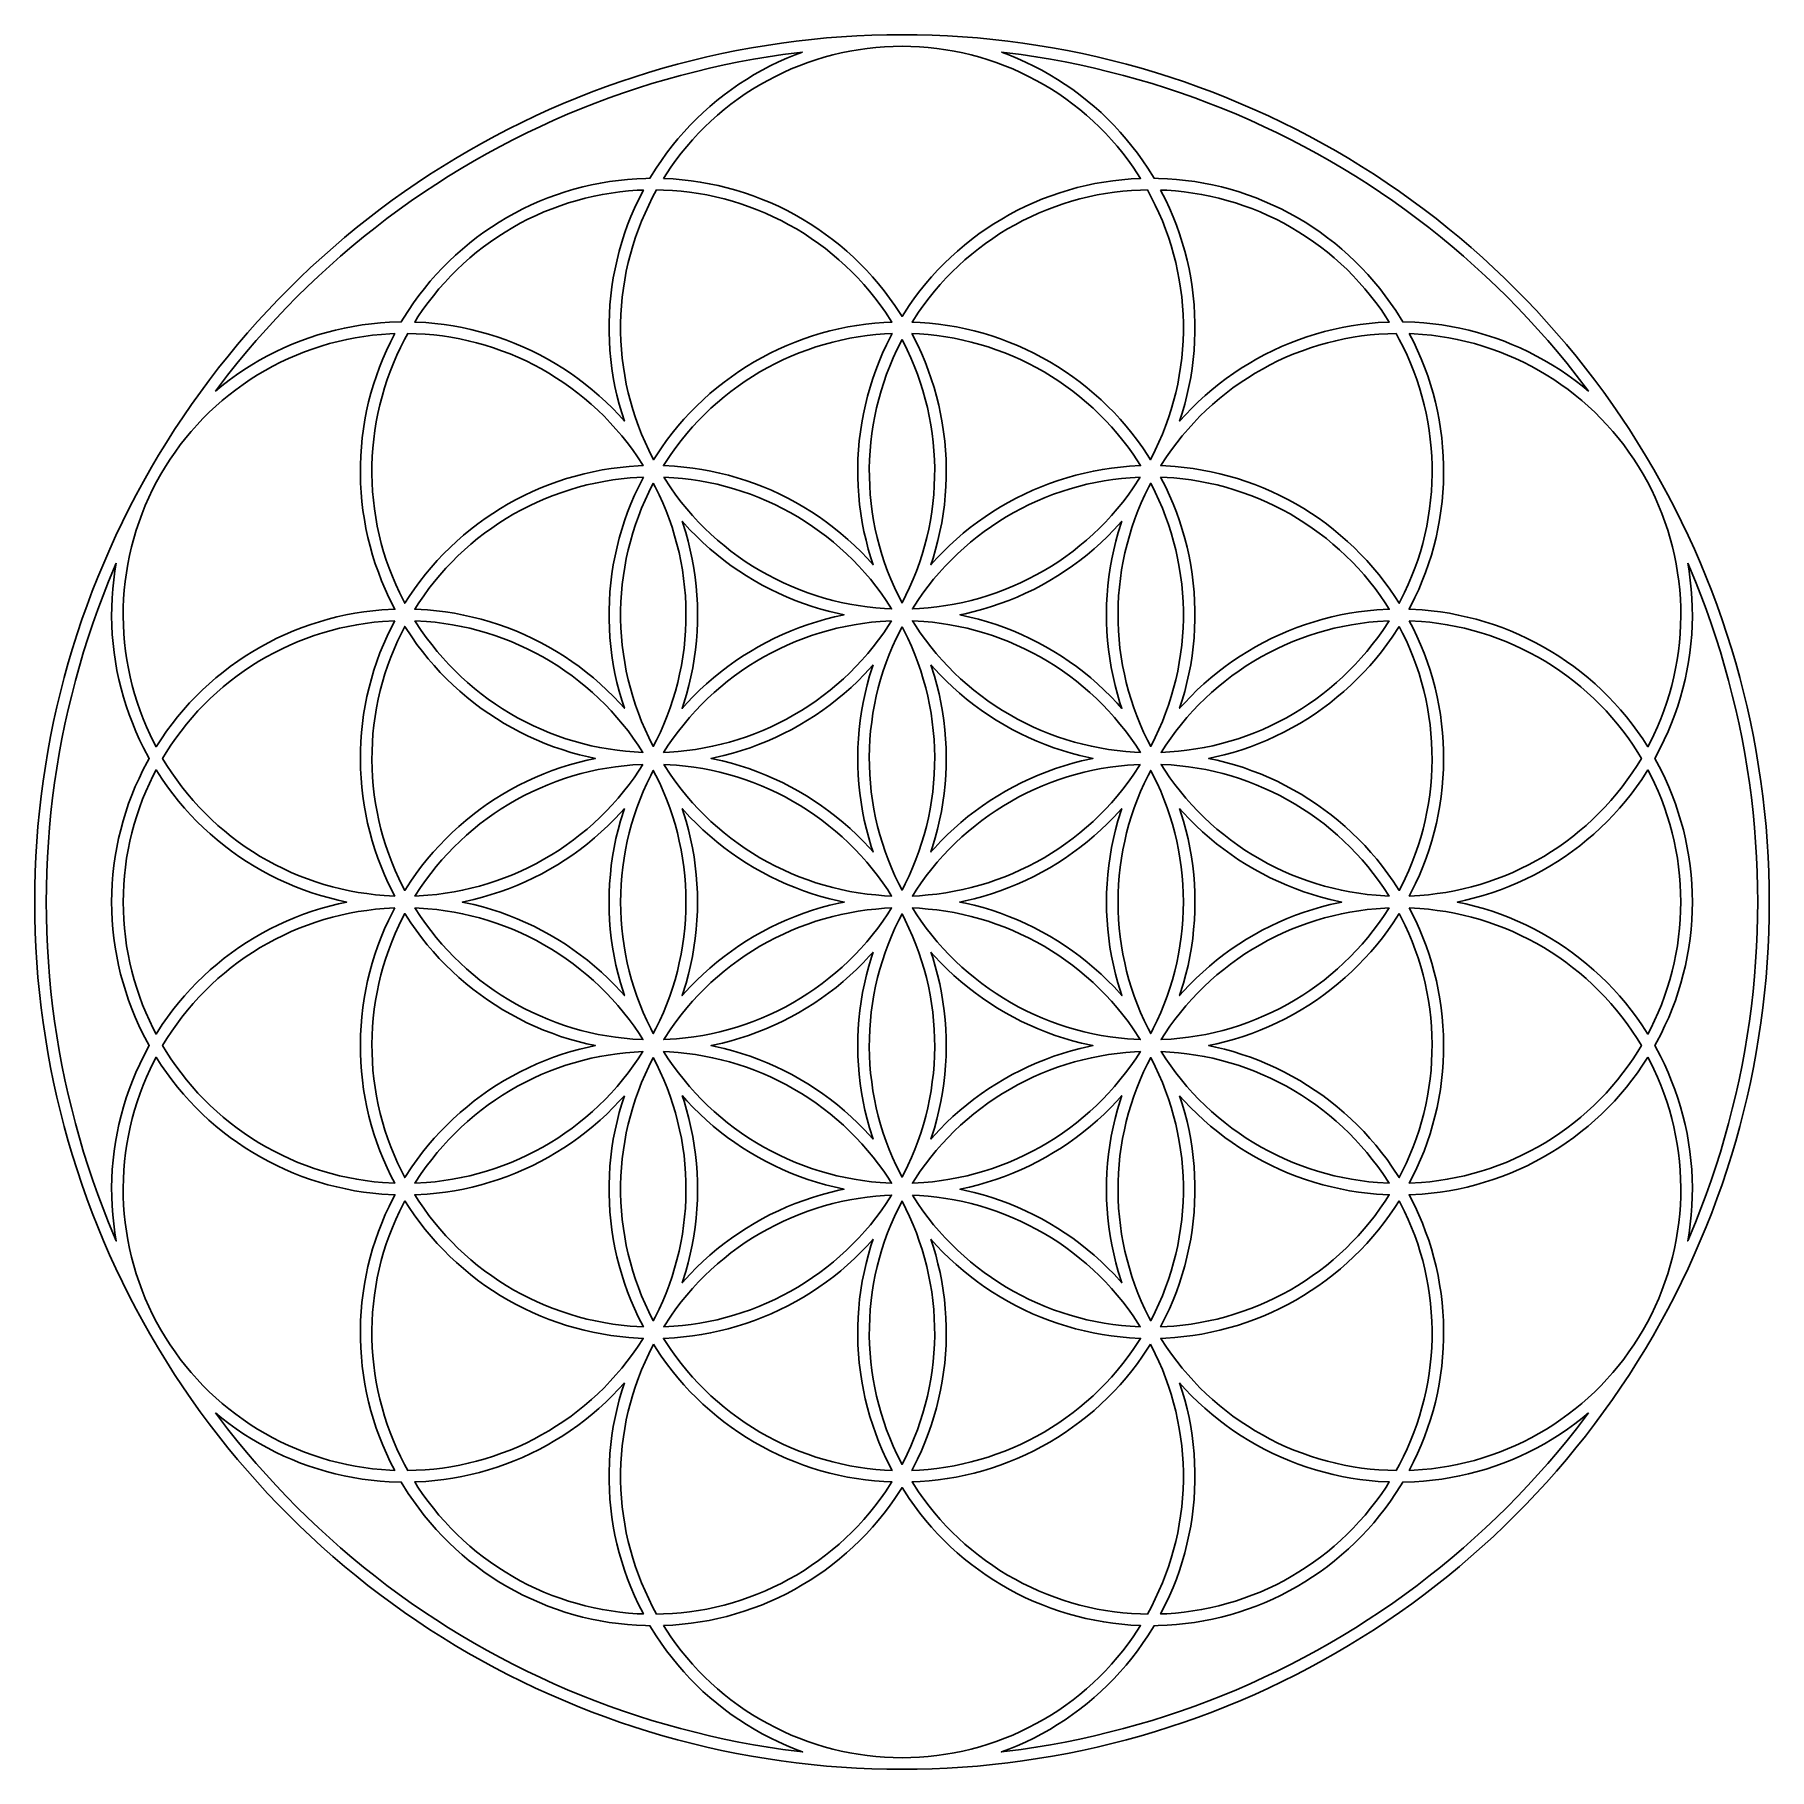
# Model space of a CAD drawing. Header units: inches. Extents: x 0 to 12, y 0 to 12.
import ezdxf

# ---------------------------------------------------------------- set-up
doc = ezdxf.new("R2010")
doc.units = ezdxf.units.IN
doc.header["$MEASUREMENT"] = 0
doc.layers.add('CUT', color=7, linetype='CONTINUOUS')

msp = doc.modelspace()

# ---------------------------------------------------------------- linework, layer by layer
at = {"layer": 'CUT'}
for points in [[(6.0009, 0), (5.895, 0.0009), (5.7903, 0.0036), (5.6856, 0.0082), (5.5812, 0.0147), (5.4768, 0.0228), (5.3725, 0.0329), (5.2684, 0.0448), (5.1646, 0.0584), (5.061, 0.0739), (4.9577, 0.0911), (4.8548, 0.1103), (4.7521, 0.1311), (4.6499, 0.1538), (4.5481, 0.1783), (4.4468, 0.2045), (4.3457, 0.2324), (4.2454, 0.2622), (4.1456, 0.2938), (4.0462, 0.3269), (3.9475, 0.3619), (3.8494, 0.3986), (3.7521, 0.4369), (3.6554, 0.4772), (3.5594, 0.5189), (3.4639, 0.5622), (3.3694, 0.6074), (3.2757, 0.6541), (3.1828, 0.7025), (3.0908, 0.7525), (2.9998, 0.804), (2.9095, 0.8571), (2.8202, 0.9119), (2.7318, 0.9681), (2.6446, 1.026), (2.5582, 1.0853), (2.4729, 1.1461), (2.3888, 1.2083), (2.3057, 1.2721), (2.2238, 1.3373), (2.143, 1.404), (2.0633, 1.472), (1.9849, 1.5413), (1.9077, 1.6121), (1.8317, 1.6842), (1.7571, 1.7576), (1.6837, 1.8322), (1.6116, 1.9082), (1.5409, 1.9854), (1.4715, 2.0639), (1.4035, 2.1435), (1.3369, 2.2243), (1.2716, 2.3063), (1.2079, 2.3893), (1.1457, 2.4735), (1.085, 2.5588), (1.0255, 2.6451), (0.9678, 2.7324), (0.9115, 2.8208), (0.8568, 2.9101), (0.7973, 3.0115), (0.7521, 3.0914), (0.7022, 3.1834), (0.6539, 3.2763), (0.6071, 3.37), (0.562, 3.4646), (0.5186, 3.56), (0.4768, 3.656), (0.4367, 3.7527), (0.3983, 3.85), (0.3617, 3.9481), (0.3268, 4.047), (0.2935, 4.1462), (0.262, 4.246), (0.2322, 4.3465), (0.2044, 4.4474), (0.1782, 4.5489), (0.1536, 4.6506), (0.131, 4.7529), (0.1101, 4.8554), (0.091, 4.9585), (0.0738, 5.0617), (0.0584, 5.1653), (0.0447, 5.269), (0.0328, 5.3732), (0.0228, 5.4775), (0.0145, 5.5818), (0.0082, 5.6864), (0.0036, 5.791), (0.0009, 5.8956), (0, 6.0004), (0.0009, 6.105), (0.0036, 6.2097), (0.0082, 6.3144), (0.0147, 6.4188), (0.0228, 6.5232), (0.0329, 6.6275), (0.0448, 6.7316), (0.0584, 6.8354), (0.0739, 6.939), (0.0911, 7.0423), (0.1103, 7.1452), (0.1311, 7.2479), (0.1538, 7.3501), (0.1783, 7.4519), (0.2045, 7.5532), (0.2324, 7.6543), (0.2622, 7.7546), (0.2938, 7.8544), (0.3269, 7.9538), (0.3619, 8.0525), (0.3986, 8.1506), (0.4369, 8.2479), (0.4772, 8.3446), (0.5189, 8.4406), (0.5622, 8.5361), (0.6074, 8.6306), (0.6541, 8.7243), (0.7025, 8.8172), (0.7525, 8.9092), (0.8092, 9.0091), (0.8571, 9.0905), (0.9119, 9.1798), (0.9681, 9.2682), (1.026, 9.3554), (1.0853, 9.4418), (1.1461, 9.5271), (1.2083, 9.6112), (1.2721, 9.6943), (1.3373, 9.7762), (1.404, 9.857), (1.472, 9.9367), (1.5413, 10.0151), (1.6121, 10.0923), (1.6842, 10.1683), (1.7576, 10.2429), (1.8322, 10.3163), (1.9082, 10.3884), (1.9854, 10.4591), (2.0639, 10.5285), (2.1435, 10.5965), (2.2243, 10.6631), (2.3063, 10.7284), (2.3893, 10.7921), (2.4735, 10.8543), (2.5588, 10.915), (2.6451, 10.9745), (2.7324, 11.0322), (2.8208, 11.0885), (2.9101, 11.1432), (3.0002, 11.1963), (3.0914, 11.2479), (3.1834, 11.2978), (3.2763, 11.3461), (3.37, 11.3929), (3.4646, 11.438), (3.56, 11.4814), (3.656, 11.5232), (3.7527, 11.5633), (3.85, 11.6017), (3.9481, 11.6383), (4.047, 11.6732), (4.1462, 11.7065), (4.246, 11.738), (4.3465, 11.7678), (4.4474, 11.7956), (4.5489, 11.8218), (4.6506, 11.8464), (4.7529, 11.869), (4.8554, 11.8899), (4.9585, 11.909), (5.0617, 11.9262), (5.1653, 11.9416), (5.269, 11.9553), (5.3732, 11.9672), (5.4775, 11.9772), (5.5818, 11.9855), (5.6864, 11.9918), (5.791, 11.9964), (5.8956, 11.9991), (6.0009, 12), (6.105, 11.9991), (6.2097, 11.9964), (6.3144, 11.9918), (6.4188, 11.9853), (6.5232, 11.9772), (6.6275, 11.9671), (6.7316, 11.9552), (6.8354, 11.9416), (6.939, 11.9261), (7.0423, 11.9089), (7.1452, 11.8897), (7.2479, 11.8689), (7.3501, 11.8462), (7.4519, 11.8217), (7.5532, 11.7955), (7.6543, 11.7676), (7.7546, 11.7378), (7.8544, 11.7062), (7.9538, 11.6731), (8.0525, 11.6381), (8.1506, 11.6014), (8.2479, 11.5631), (8.3446, 11.5228), (8.4406, 11.4811), (8.5361, 11.4378), (8.6306, 11.3926), (8.7243, 11.3459), (8.8172, 11.2975), (8.9092, 11.2475), (9.0002, 11.196), (9.0905, 11.1429), (9.1798, 11.0881), (9.2682, 11.0319), (9.3554, 10.974), (9.4418, 10.9147), (9.5271, 10.8539), (9.6112, 10.7917), (9.6943, 10.7279), (9.7762, 10.6627), (9.857, 10.596), (9.9367, 10.528), (10.0151, 10.4587), (10.0923, 10.3879), (10.1683, 10.3158), (10.2429, 10.2424), (10.3163, 10.1678), (10.3884, 10.0918), (10.4591, 10.0146), (10.5285, 9.9361), (10.5965, 9.8565), (10.6631, 9.7757), (10.7284, 9.6937), (10.7921, 9.6107), (10.8543, 9.5265), (10.915, 9.4412), (10.9745, 9.3549), (11.0322, 9.2676), (11.0885, 9.1792), (11.1432, 9.0899), (11.2006, 8.9922), (11.2479, 8.9086), (11.2978, 8.8166), (11.3461, 8.7237), (11.3929, 8.63), (11.438, 8.5354), (11.4814, 8.44), (11.5232, 8.344), (11.5633, 8.2473), (11.6017, 8.15), (11.6383, 8.0519), (11.6732, 7.953), (11.7065, 7.8538), (11.738, 7.754), (11.7678, 7.6535), (11.7956, 7.5526), (11.8218, 7.4511), (11.8464, 7.3494), (11.869, 7.2471), (11.8899, 7.1446), (11.909, 7.0415), (11.9262, 6.9383), (11.9416, 6.8347), (11.9553, 6.731), (11.9672, 6.6268), (11.9772, 6.5225), (11.9855, 6.4182), (11.9918, 6.3136), (11.9964, 6.209), (11.9991, 6.1044), (12, 5.9996), (11.9991, 5.895), (11.9964, 5.7903), (11.9918, 5.6856), (11.9853, 5.5812), (11.9772, 5.4768), (11.9671, 5.3725), (11.9552, 5.2684), (11.9416, 5.1646), (11.9261, 5.061), (11.9089, 4.9577), (11.8897, 4.8548), (11.8689, 4.7521), (11.8462, 4.6499), (11.8217, 4.5481), (11.7955, 4.4468), (11.7676, 4.3457), (11.7378, 4.2454), (11.7062, 4.1456), (11.6731, 4.0462), (11.6381, 3.9475), (11.6014, 3.8494), (11.5631, 3.7521), (11.5228, 3.6554), (11.4811, 3.5594), (11.4378, 3.4639), (11.3926, 3.3694), (11.3459, 3.2757), (11.2975, 3.1828), (11.2475, 3.0908), (11.1959, 2.9995), (11.1429, 2.9095), (11.0881, 2.8202), (11.0319, 2.7318), (10.974, 2.6446), (10.9147, 2.5582), (10.8539, 2.4729), (10.7917, 2.3888), (10.7279, 2.3057), (10.6627, 2.2238), (10.596, 2.143), (10.528, 2.0633), (10.4587, 1.9849), (10.3879, 1.9077), (10.3158, 1.8317), (10.2424, 1.7571), (10.1678, 1.6837), (10.0918, 1.6116), (10.0146, 1.5409), (9.9361, 1.4715), (9.8565, 1.4035), (9.7757, 1.3369), (9.6937, 1.2716), (9.6107, 1.2079), (9.5265, 1.1457), (9.4412, 1.085), (9.3549, 1.0255), (9.2676, 0.9678), (9.1792, 0.9115), (9.0899, 0.8568), (8.9998, 0.8037), (8.9086, 0.7521), (8.8166, 0.7022), (8.7237, 0.6539), (8.63, 0.6071), (8.5354, 0.562), (8.44, 0.5186), (8.344, 0.4768), (8.2473, 0.4367), (8.15, 0.3983), (8.0519, 0.3617), (7.953, 0.3268), (7.8538, 0.2935), (7.754, 0.262), (7.6535, 0.2322), (7.5526, 0.2044), (7.4511, 0.1782), (7.3494, 0.1536), (7.2471, 0.131), (7.1446, 0.1101), (7.0415, 0.091), (6.9383, 0.0738), (6.8347, 0.0584), (6.731, 0.0447), (6.6268, 0.0328), (6.5225, 0.0228), (6.4182, 0.0145), (6.3136, 0.0082), (6.209, 0.0036), (6.1044, 0.0009)], [(4.3497, 11.0053), (4.4166, 11.0021), (4.4793, 10.9967), (4.542, 10.9897), (4.6044, 10.9805), (4.6666, 10.9694), (4.7282, 10.9564), (4.7894, 10.9415), (4.8501, 10.9247), (4.9103, 10.9061), (4.97, 10.8855), (5.0289, 10.8631), (5.0871, 10.8388), (5.1445, 10.8128), (5.2011, 10.785), (5.2567, 10.7555), (5.3115, 10.7243), (5.3653, 10.6913), (5.4179, 10.6568), (5.4696, 10.6205), (5.52, 10.5828), (5.5693, 10.5434), (5.6173, 10.5025), (5.664, 10.4601), (5.7093, 10.4164), (5.7533, 10.3713), (5.7957, 10.3247), (5.837, 10.2768), (5.8765, 10.2279), (5.9146, 10.1775), (5.951, 10.1261), (6, 10.0508), (6.0497, 10.1271), (6.0862, 10.1786), (6.1243, 10.2288), (6.1639, 10.2778), (6.205, 10.3257), (6.2476, 10.3722), (6.2915, 10.4172), (6.3369, 10.4609), (6.3837, 10.5034), (6.4317, 10.5441), (6.481, 10.5835), (6.5314, 10.6212), (6.5831, 10.6574), (6.6359, 10.692), (6.6896, 10.7249), (6.7443, 10.7561), (6.8, 10.7855), (6.8566, 10.8133), (6.914, 10.8394), (6.9722, 10.8635), (7.0312, 10.886), (7.0909, 10.9065), (7.151, 10.925), (7.2119, 10.9418), (7.273, 10.9566), (7.3348, 10.9697), (7.3968, 10.9807), (7.4593, 10.9898), (7.5218, 10.9969), (7.5847, 11.0022), (7.6503, 11.0053), (7.599, 11.0836), (7.5638, 11.1327), (7.5278, 11.1798), (7.4886, 11.2277), (7.4489, 11.2733), (7.4078, 11.318), (7.3661, 11.36), (7.3214, 11.4028), (7.2764, 11.4431), (7.231, 11.4814), (7.1826, 11.5196), (7.1339, 11.5557), (7.0842, 11.5901), (7.0337, 11.6229), (6.9827, 11.6538), (6.9288, 11.6842), (6.8762, 11.7117), (6.8206, 11.7386), (6.7665, 11.7628), (6.7104, 11.7857), (6.6525, 11.8074), (6.5964, 11.8264), (6.5385, 11.844), (6.4788, 11.8602), (6.4211, 11.8738), (6.3606, 11.8864), (6.3021, 11.8964), (6.241, 11.905), (6.1817, 11.9115), (6.1217, 11.9162), (6.06, 11.919), (6, 11.92), (5.94, 11.919), (5.8783, 11.9162), (5.8183, 11.9115), (5.759, 11.905), (5.6979, 11.8964), (5.6394, 11.8863), (5.5789, 11.874), (5.5212, 11.8602), (5.4615, 11.844), (5.4036, 11.8264), (5.3475, 11.8074), (5.2896, 11.7857), (5.2335, 11.7628), (5.1794, 11.7386), (5.1238, 11.7117), (5.0712, 11.6841), (5.0173, 11.6538), (4.9657, 11.6225), (4.9158, 11.5901), (4.8661, 11.5557), (4.8164, 11.5189), (4.769, 11.4814), (4.7227, 11.4424), (4.6786, 11.4028), (4.6339, 11.36), (4.5922, 11.318), (4.5511, 11.2733), (4.5105, 11.2267), (4.4722, 11.1798), (4.4355, 11.1317), (4.4002, 11.0825)], [(5.3122, 11.8797), (5.1765, 11.8624), (5.0736, 11.847), (4.9724, 11.8301), (4.8701, 11.8111), (4.7695, 11.7907), (4.6679, 11.7683), (4.5682, 11.7442), (4.4682, 11.7183), (4.3678, 11.6906), (4.2689, 11.6613), (4.1703, 11.6302), (4.0731, 11.5976), (3.975, 11.5628), (3.8781, 11.5267), (3.782, 11.4888), (3.6865, 11.4493), (3.5924, 11.4083), (3.4984, 11.3655), (3.4045, 11.3207), (3.3127, 11.2749), (3.2204, 11.2268), (3.1296, 11.1776), (3.0402, 11.127), (2.9506, 11.0742), (2.8625, 11.0202), (2.7754, 10.9647), (2.6892, 10.9078), (2.6047, 10.8496), (2.5206, 10.7896), (2.437, 10.7278), (2.355, 10.6648), (2.2742, 10.6005), (2.1944, 10.5347), (2.1158, 10.4677), (2.0391, 10.3996), (1.9623, 10.3293), (1.8873, 10.2582), (1.8137, 10.1858), (1.7413, 10.1122), (1.6702, 10.0372), (1.6004, 9.9609), (1.5318, 9.8836), (1.4653, 9.8056), (1.3991, 9.7253), (1.3347, 9.6444), (1.2515, 9.5349), (1.2947, 9.5707), (1.3446, 9.6092), (1.3956, 9.646), (1.4478, 9.6816), (1.5011, 9.7152), (1.5553, 9.7474), (1.6106, 9.7778), (1.6667, 9.8065), (1.7238, 9.8332), (1.7815, 9.8582), (1.8402, 9.8816), (1.8994, 9.9029), (1.9592, 9.9226), (2.0198, 9.9403), (2.0809, 9.9561), (2.1424, 9.97), (2.2042, 9.982), (2.2665, 9.9921), (2.3289, 10.0003), (2.3917, 10.0064), (2.4545, 10.0107), (2.5362, 10.0131), (2.5515, 10.039), (2.5853, 10.0923), (2.6207, 10.1444), (2.6577, 10.1954), (2.6963, 10.2453), (2.7364, 10.2939), (2.778, 10.3413), (2.8211, 10.3873), (2.8655, 10.4319), (2.9113, 10.4752), (2.9585, 10.5171), (3.007, 10.5574), (3.0567, 10.5963), (3.1075, 10.6335), (3.1596, 10.6691), (3.2127, 10.7032), (3.2667, 10.7354), (3.3218, 10.7662), (3.3778, 10.7951), (3.4347, 10.8223), (3.4923, 10.8476), (3.5508, 10.8711), (3.61, 10.8929), (3.6698, 10.9128), (3.7304, 10.9308), (3.7912, 10.9469), (3.8525, 10.9612), (3.9142, 10.9735), (3.9766, 10.9839), (4.0389, 10.9923), (4.1017, 10.9988), (4.1646, 11.0034), (4.2276, 11.006), (4.2566, 11.0063), (4.3, 11.0767), (4.3352, 11.1292), (4.3719, 11.1804), (4.4102, 11.2304), (4.4501, 11.2793), (4.4915, 11.3266), (4.5343, 11.3731), (4.5785, 11.4179), (4.6242, 11.4615), (4.671, 11.5035), (4.7193, 11.5442), (4.7688, 11.5832), (4.8195, 11.6208), (4.8713, 11.6566), (4.9242, 11.6908), (4.9781, 11.7236), (5.0331, 11.7544), (5.089, 11.7837), (5.1457, 11.8111), (5.2032, 11.8368), (5.2616, 11.8607)], [(6.6878, 11.8797), (6.7395, 11.8602), (6.7979, 11.8363), (6.8554, 11.8106), (6.9121, 11.7831), (6.968, 11.7539), (7.023, 11.7229), (7.0768, 11.6902), (7.1297, 11.6559), (7.1816, 11.62), (7.2322, 11.5824), (7.2817, 11.5433), (7.3298, 11.5027), (7.3768, 11.4606), (7.4222, 11.417), (7.4667, 11.3721), (7.5093, 11.3259), (7.5507, 11.2783), (7.5906, 11.2294), (7.6288, 11.1794), (7.6656, 11.1281), (7.7006, 11.0758), (7.7434, 11.0063), (7.7737, 11.006), (7.8366, 11.0033), (7.8996, 10.9987), (7.9622, 10.9921), (8.0248, 10.9838), (8.0869, 10.9733), (8.1487, 10.961), (8.2099, 10.9466), (8.271, 10.9305), (8.3314, 10.9124), (8.3911, 10.8924), (8.4504, 10.8707), (8.5088, 10.8471), (8.5664, 10.8218), (8.6232, 10.7945), (8.6794, 10.7655), (8.7343, 10.7349), (8.7884, 10.7025), (8.8414, 10.6684), (8.8935, 10.6328), (8.9444, 10.5955), (8.9939, 10.5567), (9.0425, 10.5162), (9.0895, 10.4744), (9.1353, 10.431), (9.1799, 10.3864), (9.2228, 10.3404), (9.2645, 10.293), (9.3045, 10.2443), (9.3431, 10.1944), (9.3801, 10.1435), (9.4153, 10.0913), (9.4638, 10.0131), (9.5467, 10.0106), (9.6095, 10.0064), (9.6722, 10), (9.7348, 9.992), (9.7969, 9.9818), (9.8589, 9.9697), (9.9203, 9.9558), (9.9814, 9.9399), (10.0419, 9.9222), (10.1019, 9.9026), (10.161, 9.8811), (10.2196, 9.8577), (10.2773, 9.8328), (10.3344, 9.8058), (10.3905, 9.7772), (10.4458, 9.7467), (10.4999, 9.7146), (10.5533, 9.6808), (10.6054, 9.6454), (10.6564, 9.6084), (10.7063, 9.5698), (10.7485, 9.5349), (10.6648, 9.645), (10.6005, 9.7258), (10.5347, 9.8056), (10.4677, 9.8842), (10.3996, 9.9609), (10.3293, 10.0377), (10.2582, 10.1127), (10.1858, 10.1863), (10.1122, 10.2587), (10.0372, 10.3298), (9.9609, 10.3996), (9.8836, 10.4682), (9.8056, 10.5347), (9.7253, 10.6009), (9.6444, 10.6653), (9.5625, 10.7282), (9.4794, 10.7896), (9.3953, 10.8496), (9.3107, 10.9077), (9.224, 10.9651), (9.1368, 11.0206), (9.0488, 11.0746), (8.9598, 11.127), (8.8704, 11.1776), (8.7796, 11.2268), (8.6873, 11.2749), (8.5955, 11.3207), (8.5016, 11.3656), (8.4076, 11.4083), (8.3135, 11.4492), (8.2174, 11.4891), (8.1213, 11.5269), (8.025, 11.5628), (7.9269, 11.5977), (7.8297, 11.6302), (7.7311, 11.6613), (7.6322, 11.6906), (7.5318, 11.7183), (7.4318, 11.7442), (7.3321, 11.7682), (7.2305, 11.7907), (7.1293, 11.8113), (7.0276, 11.8301), (6.9264, 11.847), (6.8235, 11.8625)], [(4.168, 10.9235), (4.1081, 10.9191), (4.0482, 10.9129), (3.9886, 10.9048), (3.9277, 10.8945), (3.8694, 10.883), (3.8093, 10.8691), (3.7521, 10.8538), (3.6929, 10.8361), (3.6354, 10.8171), (3.5796, 10.7964), (3.5224, 10.7734), (3.4681, 10.7495), (3.4124, 10.7229), (3.3596, 10.6957), (3.3067, 10.6661), (3.2537, 10.6344), (3.2038, 10.6024), (3.1527, 10.5675), (3.105, 10.5325), (3.0564, 10.4944), (3.0097, 10.4555), (2.9645, 10.4154), (2.9204, 10.3738), (2.8787, 10.3318), (2.8366, 10.2866), (2.7965, 10.241), (2.7581, 10.1944), (2.721, 10.1464), (2.6862, 10.0985), (2.6516, 10.0473), (2.6291, 10.012), (2.7065, 10.008), (2.7693, 10.0024), (2.832, 9.9948), (2.8942, 9.9854), (2.9563, 9.9741), (3.0179, 9.9607), (3.079, 9.9454), (3.1396, 9.9283), (3.1999, 9.9094), (3.2593, 9.8885), (3.3181, 9.8658), (3.3761, 9.8414), (3.4336, 9.8149), (3.4898, 9.7868), (3.5455, 9.757), (3.6001, 9.7255), (3.6536, 9.6922), (3.706, 9.6575), (3.7574, 9.621), (3.8078, 9.5828), (3.8568, 9.5434), (3.9047, 9.5023), (3.9511, 9.4595), (3.9962, 9.4156), (4.04, 9.3701), (4.0793, 9.3268), (4.0609, 9.3838), (4.0436, 9.4443), (4.028, 9.5055), (4.0144, 9.5669), (4.0029, 9.6289), (3.993, 9.6914), (3.9853, 9.7538), (3.9793, 9.8165), (3.9755, 9.8795), (3.9736, 9.9412), (3.9736, 10.0055), (3.9755, 10.0685), (3.9794, 10.1314), (3.9854, 10.194), (3.9932, 10.2567), (4.003, 10.319), (4.0147, 10.3809), (4.0284, 10.4426), (4.0439, 10.5035), (4.0613, 10.5641), (4.0807, 10.6241), (4.1019, 10.6835), (4.1248, 10.7422), (4.1497, 10.8002), (4.1762, 10.8573), (4.211, 10.9253)], [(4.2749, 10.8754), (4.2478, 10.8213), (4.2222, 10.7664), (4.1983, 10.7106), (4.1764, 10.6544), (4.1565, 10.5984), (4.1375, 10.5395), (4.1209, 10.4814), (4.1062, 10.4241), (4.0929, 10.3637), (4.0816, 10.3041), (4.0724, 10.2456), (4.0649, 10.1843), (4.0591, 10.124), (4.0554, 10.0635), (4.0536, 10.003), (4.0536, 9.9424), (4.0554, 9.8832), (4.0591, 9.8227), (4.0649, 9.7624), (4.0724, 9.701), (4.0817, 9.6426), (4.0929, 9.583), (4.1062, 9.5226), (4.1209, 9.4653), (4.1375, 9.4071), (4.1564, 9.3483), (4.1764, 9.2923), (4.1983, 9.236), (4.2222, 9.1803), (4.2478, 9.1254), (4.281, 9.06), (4.3352, 9.1425), (4.3719, 9.1937), (4.4102, 9.2437), (4.4501, 9.2927), (4.4915, 9.34), (4.5343, 9.3864), (4.5785, 9.4312), (4.6242, 9.4748), (4.671, 9.5168), (4.7193, 9.5575), (4.7688, 9.5965), (4.8195, 9.6341), (4.8713, 9.6699), (4.9242, 9.7042), (4.9781, 9.7369), (5.0331, 9.7677), (5.089, 9.797), (5.1457, 9.8245), (5.2032, 9.8502), (5.2616, 9.874), (5.3207, 9.8961), (5.3803, 9.9162), (5.4406, 9.9346), (5.5016, 9.951), (5.5628, 9.9656), (5.6245, 9.9782), (5.6867, 9.989), (5.7491, 9.9977), (5.8118, 10.0045), (5.8746, 10.0095), (5.9298, 10.0121), (5.885, 10.0809), (5.85, 10.1302), (5.8126, 10.1795), (5.7746, 10.2266), (5.7359, 10.2716), (5.6942, 10.3172), (5.652, 10.3605), (5.6092, 10.4016), (5.5634, 10.4432), (5.5174, 10.4823), (5.4701, 10.5202), (5.4226, 10.5557), (5.372, 10.5912), (5.3224, 10.6237), (5.2698, 10.656), (5.2182, 10.6853), (5.1636, 10.7143), (5.1092, 10.7411), (5.0552, 10.7654), (4.9981, 10.7891), (4.9427, 10.8102), (4.8842, 10.8303), (4.8265, 10.8482), (4.7693, 10.8641), (4.7093, 10.8786), (4.6499, 10.8912), (4.5916, 10.9015), (4.5304, 10.9104), (4.4715, 10.9171), (4.4113, 10.9222), (4.3496, 10.9253), (4.3026, 10.9265)], [(7.6504, 10.9253), (7.5887, 10.9222), (7.5285, 10.9171), (7.4696, 10.9104), (7.4084, 10.9015), (7.3501, 10.8912), (7.2907, 10.8786), (7.2307, 10.8641), (7.1735, 10.8482), (7.1158, 10.8303), (7.0573, 10.8102), (7.0019, 10.7891), (6.9448, 10.7655), (6.8908, 10.7411), (6.8364, 10.7143), (6.7818, 10.6853), (6.7302, 10.656), (6.6776, 10.6237), (6.628, 10.5912), (6.5774, 10.5557), (6.529, 10.5194), (6.4826, 10.4823), (6.4356, 10.4423), (6.3908, 10.4016), (6.3472, 10.3596), (6.3058, 10.3172), (6.2641, 10.2716), (6.2254, 10.2266), (6.1874, 10.1795), (6.15, 10.1302), (6.115, 10.0809), (6.0702, 10.0121), (6.1267, 10.0094), (6.1895, 10.0044), (6.2522, 9.9976), (6.3145, 9.9887), (6.3767, 9.9781), (6.4383, 9.9653), (6.4996, 9.9507), (6.5606, 9.9342), (6.6208, 9.9159), (6.6806, 9.8957), (6.7395, 9.8735), (6.7979, 9.8497), (6.8554, 9.824), (6.9121, 9.7964), (6.968, 9.7672), (7.023, 9.7362), (7.0768, 9.7035), (7.1297, 9.6693), (7.1816, 9.6334), (7.2322, 9.5958), (7.2817, 9.5566), (7.3298, 9.516), (7.3768, 9.4739), (7.4222, 9.4304), (7.4667, 9.3854), (7.5093, 9.3392), (7.5507, 9.2917), (7.5906, 9.2427), (7.6288, 9.1927), (7.6656, 9.1414), (7.7006, 9.0892), (7.719, 9.06), (7.7522, 9.1254), (7.7778, 9.1803), (7.8017, 9.236), (7.8236, 9.2923), (7.8435, 9.3483), (7.8625, 9.4071), (7.8791, 9.4653), (7.8938, 9.5226), (7.9071, 9.583), (7.9184, 9.6426), (7.9276, 9.701), (7.9351, 9.7624), (7.9409, 9.8227), (7.9446, 9.8832), (7.9464, 9.9437), (7.9464, 10.0043), (7.9446, 10.0635), (7.9407, 10.1252), (7.935, 10.1854), (7.9276, 10.2456), (7.9183, 10.3041), (7.9068, 10.3648), (7.8938, 10.4241), (7.8791, 10.4814), (7.8621, 10.5408), (7.8436, 10.5984), (7.8236, 10.6544), (7.8012, 10.7119), (7.7773, 10.7675), (7.7522, 10.8213), (7.7244, 10.8765), (7.6974, 10.9265)], [(7.789, 10.9253), (7.8243, 10.8562), (7.8508, 10.7991), (7.8757, 10.7409), (7.8985, 10.6823), (7.9197, 10.623), (7.9391, 10.5629), (7.9564, 10.5024), (7.972, 10.4412), (7.9856, 10.3797), (7.9971, 10.3178), (8.007, 10.2553), (8.0147, 10.1929), (8.0207, 10.1302), (8.0245, 10.0672), (8.0264, 10.0055), (8.0264, 9.9412), (8.0245, 9.8782), (8.0206, 9.8153), (8.0146, 9.7527), (8.0068, 9.69), (7.997, 9.6277), (7.9853, 9.5658), (7.9716, 9.5041), (7.9561, 9.4432), (7.9387, 9.3826), (7.9207, 9.3268), (7.9608, 9.3711), (8.0047, 9.4163), (8.0497, 9.4605), (8.0963, 9.5031), (8.1441, 9.544), (8.1933, 9.5837), (8.2436, 9.6217), (8.295, 9.6581), (8.3474, 9.693), (8.401, 9.7261), (8.4557, 9.7577), (8.5112, 9.7873), (8.5677, 9.8155), (8.625, 9.8419), (8.683, 9.8663), (8.7419, 9.8889), (8.8015, 9.9098), (8.8616, 9.9286), (8.9221, 9.9457), (8.9834, 9.9611), (9.0449, 9.9743), (9.1069, 9.9855), (9.1694, 9.9951), (9.2319, 10.0025), (9.2948, 10.0081), (9.3709, 10.012), (9.3478, 10.0483), (9.3138, 10.0985), (9.2783, 10.1474), (9.2419, 10.1944), (9.2026, 10.242), (9.1634, 10.2866), (9.1214, 10.3318), (9.0787, 10.3747), (9.0355, 10.4154), (8.9893, 10.4564), (8.9436, 10.4944), (8.895, 10.5325), (8.8473, 10.5675), (8.7962, 10.6024), (8.7463, 10.6344), (8.6933, 10.6661), (8.6404, 10.6957), (8.5876, 10.7228), (8.5319, 10.7495), (8.4776, 10.7734), (8.4204, 10.7966), (8.3646, 10.8169), (8.3071, 10.8361), (8.2479, 10.8539), (8.1907, 10.869), (8.1306, 10.883), (8.0723, 10.8945), (8.0114, 10.9048), (7.9518, 10.9129), (7.8919, 10.9191), (7.832, 10.9235)], [(2.4575, 9.9308), (2.3984, 9.9267), (2.3368, 9.9207), (2.2781, 9.913), (2.2171, 9.9031), (2.1588, 9.8918), (2.0998, 9.8784), (2.0399, 9.8628), (1.9818, 9.8458), (1.9255, 9.8273), (1.8675, 9.8063), (1.8111, 9.784), (1.7567, 9.7603), (1.7007, 9.734), (1.6468, 9.7065), (1.5949, 9.678), (1.5418, 9.6464), (1.4905, 9.614), (1.4416, 9.5806), (1.3915, 9.5443), (1.3436, 9.5073), (1.2969, 9.4689), (1.2523, 9.4297), (1.2073, 9.3875), (1.1643, 9.3448), (1.1236, 9.3016), (1.0826, 9.2554), (1.0446, 9.21), (1.0074, 9.1622), (0.9707, 9.1122), (0.9366, 9.0625), (0.9046, 9.0125), (0.8735, 8.9605), (0.8433, 8.9065), (0.8161, 8.8539), (0.7896, 8.7981), (0.7651, 8.7427), (0.7425, 8.6866), (0.722, 8.6309), (0.7025, 8.5722), (0.685, 8.5141), (0.67, 8.4569), (0.656, 8.3967), (0.6442, 8.3373), (0.6342, 8.2776), (0.6261, 8.2176), (0.6197, 8.1573), (0.6155, 8.0983), (0.613, 8.0366), (0.6123, 7.9759), (0.6136, 7.9168), (0.6167, 7.8563), (0.6217, 7.7958), (0.6285, 7.7357), (0.6375, 7.6746), (0.6479, 7.6162), (0.6603, 7.5569), (0.6747, 7.4981), (0.6907, 7.4398), (0.7087, 7.3819), (0.7287, 7.3235), (0.7497, 7.268), (0.7729, 7.2121), (0.798, 7.157), (0.8247, 7.1026), (0.8401, 7.0735), (0.8764, 7.1298), (0.9124, 7.1816), (0.9499, 7.2322), (0.989, 7.2817), (1.0296, 7.3298), (1.0717, 7.3768), (1.1153, 7.4222), (1.1602, 7.4667), (1.2064, 7.5093), (1.254, 7.5507), (1.3029, 7.5906), (1.3529, 7.6288), (1.4043, 7.6656), (1.4566, 7.7006), (1.51, 7.7341), (1.5645, 7.7659), (1.6199, 7.796), (1.6761, 7.8243), (1.7332, 7.8508), (1.7914, 7.8757), (1.85, 7.8985), (1.9093, 7.9197), (1.9694, 7.9391), (2.0299, 7.9564), (2.0911, 7.972), (2.1526, 7.9856), (2.2145, 7.9971), (2.277, 8.007), (2.3394, 8.0147), (2.4021, 8.0207), (2.4919, 8.0254), (2.4507, 8.1066), (2.4244, 8.164), (2.3999, 8.222), (2.3773, 8.2808), (2.3564, 8.3403), (2.3374, 8.4005), (2.3203, 8.4611), (2.3052, 8.5223), (2.2919, 8.5839), (2.2805, 8.646), (2.2711, 8.7083), (2.2637, 8.7709), (2.2581, 8.8336), (2.2545, 8.8967), (2.2529, 8.9596), (2.2533, 9.0227), (2.2556, 9.0857), (2.2598, 9.1486), (2.2662, 9.2112), (2.2742, 9.2737), (2.2843, 9.3361), (2.2963, 9.3978), (2.3103, 9.4593), (2.3261, 9.5204), (2.3439, 9.5809), (2.3635, 9.6408), (2.385, 9.7001), (2.4083, 9.7587), (2.4335, 9.8164), (2.4604, 9.8734), (2.4904, 9.932)], [(2.5591, 9.891), (2.5316, 9.8371), (2.5063, 9.7834), (2.4822, 9.7279), (2.4595, 9.6705), (2.4388, 9.6135), (2.4199, 9.556), (2.4029, 9.4978), (2.3877, 9.4392), (2.3743, 9.3802), (2.3628, 9.3207), (2.3532, 9.261), (2.3456, 9.2021), (2.3394, 9.1407), (2.3355, 9.0815), (2.3332, 9.0197), (2.3329, 8.9591), (2.3345, 8.9), (2.3379, 8.8395), (2.3433, 8.7791), (2.3505, 8.719), (2.3594, 8.6592), (2.3703, 8.5996), (2.3831, 8.5405), (2.398, 8.4805), (2.4141, 8.4234), (2.4323, 8.3656), (2.4524, 8.3085), (2.4746, 8.2508), (2.4976, 8.1963), (2.523, 8.1411), (2.5606, 8.0668), (2.5911, 8.1144), (2.6268, 8.1662), (2.664, 8.2173), (2.7029, 8.2668), (2.7432, 8.3152), (2.7851, 8.3623), (2.8284, 8.4081), (2.8731, 8.4525), (2.9193, 8.4956), (2.9666, 8.5371), (3.0151, 8.5773), (3.0651, 8.6158), (3.1161, 8.6527), (3.1684, 8.6882), (3.2215, 8.7219), (3.2759, 8.754), (3.3312, 8.7844), (3.3873, 8.813), (3.4443, 8.8399), (3.5021, 8.8649), (3.5607, 8.8882), (3.62, 8.9096), (3.6798, 8.9292), (3.7403, 8.947), (3.8014, 8.9627), (3.8628, 8.9767), (3.9247, 8.9887), (3.987, 8.9988), (4.0495, 9.007), (4.1122, 9.013), (4.1751, 9.0174), (4.2094, 9.0186), (4.1702, 9.0792), (4.1346, 9.1298), (4.0984, 9.1782), (4.0613, 9.2245), (4.0213, 9.2716), (3.9815, 9.3155), (3.9386, 9.36), (3.8961, 9.4014), (3.8505, 9.4432), (3.8046, 9.4825), (3.7574, 9.5208), (3.7092, 9.5571), (3.6598, 9.5922), (3.6104, 9.6249), (3.5579, 9.6575), (3.5055, 9.6878), (3.4521, 9.7163), (3.3991, 9.7428), (3.3428, 9.7686), (3.2882, 9.7916), (3.2305, 9.8138), (3.1733, 9.8339), (3.1168, 9.8517), (3.0574, 9.8684), (2.9998, 9.8828), (2.94, 9.8957), (2.8798, 9.9067), (2.8212, 9.9156), (2.7604, 9.9229), (2.7008, 9.9281), (2.6392, 9.9316), (2.5823, 9.9331)], [(5.8783, 9.9295), (5.8183, 9.9248), (5.759, 9.9183), (5.6979, 9.9098), (5.6394, 9.8996), (5.5789, 9.8873), (5.5212, 9.8735), (5.4615, 9.8574), (5.4036, 9.8397), (5.3475, 9.8207), (5.2896, 9.799), (5.2335, 9.7762), (5.1794, 9.752), (5.1238, 9.725), (5.0712, 9.6974), (5.0173, 9.6671), (4.9657, 9.6359), (4.9158, 9.6035), (4.8661, 9.5691), (4.8164, 9.5322), (4.769, 9.4947), (4.7227, 9.4557), (4.6786, 9.4161), (4.6339, 9.3734), (4.5922, 9.3313), (4.5511, 9.2866), (4.5105, 9.24), (4.4722, 9.1931), (4.4355, 9.145), (4.4002, 9.0959), (4.3497, 9.0186), (4.4271, 9.0147), (4.4899, 9.0091), (4.5526, 9.0015), (4.6148, 8.9921), (4.6768, 8.9808), (4.7385, 8.9673), (4.7996, 8.9521), (4.8603, 8.9349), (4.9204, 8.9161), (4.9798, 8.8952), (5.0386, 8.8725), (5.0968, 8.848), (5.154, 8.8216), (5.2104, 8.7935), (5.2659, 8.7637), (5.3206, 8.7322), (5.3741, 8.699), (5.4266, 8.6641), (5.478, 8.6276), (5.5284, 8.5895), (5.5773, 8.5499), (5.6251, 8.5089), (5.6716, 8.4663), (5.7168, 8.4223), (5.7605, 8.3768), (5.8001, 8.3331), (5.7846, 8.3803), (5.7668, 8.4409), (5.751, 8.502), (5.7371, 8.5633), (5.7251, 8.6253), (5.7152, 8.6875), (5.7068, 8.7499), (5.7008, 8.8128), (5.6965, 8.8756), (5.6943, 8.9385), (5.6939, 9.0016), (5.6955, 9.0647), (5.6993, 9.1275), (5.7047, 9.1905), (5.7123, 9.2529), (5.7217, 9.3153), (5.7332, 9.3773), (5.7465, 9.4389), (5.7617, 9.5), (5.7789, 9.5607), (5.7979, 9.6208), (5.8186, 9.6803), (5.8413, 9.7393), (5.8659, 9.7972), (5.8922, 9.8545), (5.9316, 9.932)], [(6, 9.8903), (5.9637, 9.8188), (5.9392, 9.7649), (5.9151, 9.708), (5.8933, 9.6515), (5.8733, 9.5945), (5.8551, 9.5366), (5.8391, 9.4795), (5.8242, 9.4196), (5.8114, 9.3605), (5.8005, 9.3009), (5.7915, 9.241), (5.7842, 9.1808), (5.779, 9.1206), (5.7755, 9.06), (5.7739, 8.9996), (5.7743, 8.9403), (5.7765, 8.8786), (5.7805, 8.8193), (5.7864, 8.7579), (5.7943, 8.699), (5.8038, 8.6393), (5.8154, 8.5798), (5.8288, 8.5208), (5.8439, 8.4622), (5.8609, 8.404), (5.8798, 8.3464), (5.9003, 8.2895), (5.9228, 8.2333), (5.9474, 8.1765), (5.9727, 8.1229), (6, 8.0692), (6.0273, 8.1229), (6.0526, 8.1765), (6.0772, 8.2333), (6.0997, 8.2895), (6.1202, 8.3464), (6.1391, 8.404), (6.1561, 8.4622), (6.1712, 8.5208), (6.1846, 8.5798), (6.1962, 8.6393), (6.2057, 8.699), (6.2134, 8.7579), (6.2197, 8.8193), (6.2235, 8.8786), (6.2257, 8.9403), (6.2261, 9.0009), (6.2245, 9.06), (6.2209, 9.1217), (6.2157, 9.1822), (6.2084, 9.2421), (6.1993, 9.3021), (6.1884, 9.3617), (6.1756, 9.4208), (6.1609, 9.4795), (6.1445, 9.5379), (6.1263, 9.5956), (6.1067, 9.6515), (6.0844, 9.7092), (6.0608, 9.7649), (6.0356, 9.82)], [(6.0684, 9.932), (6.1084, 9.8533), (6.1346, 9.7962), (6.1592, 9.738), (6.1818, 9.6791), (6.2025, 9.6197), (6.2215, 9.5595), (6.2386, 9.4989), (6.2538, 9.4377), (6.2671, 9.3761), (6.2785, 9.314), (6.2878, 9.2518), (6.2954, 9.1891), (6.3009, 9.1264), (6.3045, 9.0633), (6.3061, 9.0004), (6.3057, 8.9373), (6.3033, 8.8745), (6.2992, 8.8114), (6.2929, 8.7487), (6.2847, 8.6864), (6.2747, 8.6239), (6.2626, 8.5622), (6.2487, 8.5007), (6.2328, 8.4396), (6.2151, 8.3792), (6.1999, 8.3331), (6.2404, 8.3778), (6.2841, 8.4231), (6.3293, 8.4672), (6.3759, 8.5097), (6.4235, 8.5506), (6.4727, 8.5904), (6.523, 8.6284), (6.5744, 8.6649), (6.6269, 8.6996), (6.6806, 8.7328), (6.7352, 8.7643), (6.7906, 8.794), (6.8471, 8.8222), (6.9044, 8.8485), (6.9625, 8.873), (7.0213, 8.8956), (7.0809, 8.9164), (7.141, 8.9353), (7.2016, 8.9523), (7.2628, 8.9677), (7.3245, 8.981), (7.3863, 8.9922), (7.4488, 9.0017), (7.5114, 9.0092), (7.5742, 9.0148), (7.6503, 9.0186), (7.599, 9.097), (7.5638, 9.146), (7.5278, 9.1931), (7.4886, 9.241), (7.4489, 9.2866), (7.4078, 9.3313), (7.3661, 9.3734), (7.3214, 9.4161), (7.2764, 9.4564), (7.231, 9.4947), (7.1826, 9.5329), (7.1339, 9.5691), (7.0842, 9.6035), (7.0337, 9.6362), (6.9827, 9.6671), (6.9288, 9.6976), (6.8762, 9.725), (6.8206, 9.752), (6.7665, 9.7762), (6.7104, 9.799), (6.6525, 9.8207), (6.5964, 9.8397), (6.5385, 9.8574), (6.4788, 9.8735), (6.4211, 9.8872), (6.3606, 9.8997), (6.3021, 9.9098), (6.241, 9.9183), (6.1817, 9.9248), (6.1217, 9.9295)], [(9.3608, 9.9316), (9.2992, 9.9281), (9.2396, 9.9229), (9.1788, 9.9156), (9.1202, 9.9067), (9.06, 9.8957), (9.0002, 9.8828), (8.9426, 9.8684), (8.8832, 9.8517), (8.8267, 9.8339), (8.7695, 9.8138), (8.7118, 9.7916), (8.6561, 9.7681), (8.6009, 9.7428), (8.5479, 9.7163), (8.4934, 9.6871), (8.4421, 9.6575), (8.3896, 9.6249), (8.3402, 9.5922), (8.2898, 9.5564), (8.2415, 9.5199), (8.1954, 9.4825), (8.1485, 9.4423), (8.1038, 9.4016), (8.0614, 9.36), (8.0185, 9.3155), (7.9787, 9.2716), (7.9387, 9.2245), (7.9009, 9.1772), (7.8646, 9.1288), (7.8298, 9.0792), (7.7905, 9.0186), (7.8261, 9.0173), (7.8891, 9.013), (7.9517, 9.0067), (8.0144, 8.9986), (8.0764, 8.9885), (8.1384, 8.9764), (8.1999, 8.9625), (8.261, 8.9466), (8.3213, 8.9289), (8.3812, 8.9092), (8.4405, 8.8878), (8.499, 8.8645), (8.5568, 8.8393), (8.6138, 8.8125), (8.67, 8.7838), (8.7252, 8.7534), (8.7795, 8.7212), (8.8327, 8.6875), (8.8849, 8.6521), (8.9359, 8.6151), (8.9858, 8.5765), (9.0343, 8.5364), (9.0817, 8.4948), (9.1278, 8.4517), (9.1725, 8.4072), (9.2158, 8.3614), (9.2576, 8.3142), (9.2979, 8.2659), (9.3367, 8.2161), (9.3739, 8.1653), (9.4096, 8.1133), (9.4394, 8.0668), (9.477, 8.1411), (9.5024, 8.1963), (9.5254, 8.2508), (9.5476, 8.3085), (9.5677, 8.3656), (9.5859, 8.4234), (9.602, 8.4805), (9.6169, 8.5405), (9.6297, 8.5996), (9.6406, 8.6592), (9.6495, 8.719), (9.6567, 8.7791), (9.6621, 8.8395), (9.6655, 8.9), (9.6671, 8.9604), (9.6668, 9.021), (9.6645, 9.0815), (9.6604, 9.1407), (9.6545, 9.2021), (9.6468, 9.261), (9.637, 9.3221), (9.6254, 9.3813), (9.6123, 9.4392), (9.5967, 9.499), (9.5797, 9.5571), (9.5612, 9.6135), (9.5405, 9.6705), (9.5179, 9.7279), (9.4937, 9.7834), (9.4684, 9.8371), (9.4403, 9.8921), (9.4177, 9.9331)], [(9.5096, 9.932), (9.5401, 9.8723), (9.5669, 9.8154), (9.5923, 9.7574), (9.6154, 9.6989), (9.6369, 9.6396), (9.6565, 9.5797), (9.6742, 9.5191), (9.69, 9.4581), (9.7039, 9.3967), (9.7159, 9.3348), (9.7259, 9.2724), (9.7341, 9.2101), (9.7402, 9.1474), (9.7445, 9.0844), (9.7467, 9.0215), (9.7471, 8.9584), (9.7455, 8.8953), (9.7418, 8.8325), (9.7362, 8.7697), (9.7287, 8.7071), (9.7193, 8.6448), (9.7079, 8.5827), (9.6946, 8.5211), (9.6793, 8.46), (9.6622, 8.3993), (9.6432, 8.3391), (9.6223, 8.2797), (9.5996, 8.2209), (9.5751, 8.1627), (9.5488, 8.1056), (9.5081, 8.0254), (9.5991, 8.0206), (9.6617, 8.0146), (9.7244, 8.0068), (9.7867, 7.997), (9.8486, 7.9853), (9.9103, 7.9716), (9.9712, 7.9561), (10.0318, 7.9387), (10.0918, 7.9193), (10.1512, 7.8981), (10.2099, 7.8752), (10.2679, 7.8503), (10.325, 7.8238), (10.3811, 7.7953), (10.4367, 7.7653), (10.491, 7.7335), (10.5444, 7.7), (10.5968, 7.6648), (10.6481, 7.6281), (10.6981, 7.5898), (10.747, 7.5499), (10.7943, 7.5085), (10.8408, 7.4657), (10.8856, 7.4215), (10.9292, 7.3758), (10.9712, 7.329), (11.0119, 7.2807), (11.0509, 7.2312), (11.0884, 7.1806), (11.1242, 7.1287), (11.1599, 7.0735), (11.1753, 7.1026), (11.202, 7.157), (11.2271, 7.2121), (11.2503, 7.268), (11.2711, 7.3235), (11.2913, 7.3819), (11.3093, 7.4398), (11.3253, 7.4981), (11.3397, 7.5569), (11.3521, 7.6162), (11.3625, 7.6746), (11.3715, 7.7357), (11.3783, 7.7958), (11.3833, 7.8563), (11.3864, 7.9168), (11.3877, 7.9772), (11.387, 8.0377), (11.3845, 8.0983), (11.3802, 8.1586), (11.3738, 8.2187), (11.3658, 8.2776), (11.3556, 8.3386), (11.3438, 8.3979), (11.3301, 8.4569), (11.3148, 8.5141), (11.2971, 8.5734), (11.2781, 8.6309), (11.2575, 8.6866), (11.2344, 8.744), (11.2099, 8.7992), (11.1839, 8.8539), (11.1565, 8.9065), (11.1265, 8.9605), (11.0954, 9.0125), (11.0628, 9.0634), (11.0293, 9.1122), (10.9926, 9.1622), (10.9554, 9.21), (10.9174, 9.2554), (10.8764, 9.3016), (10.8348, 9.3457), (10.7919, 9.3884), (10.7477, 9.4297), (10.7022, 9.4696), (10.6564, 9.5073), (10.6075, 9.5451), (10.5584, 9.5806), (10.5084, 9.6148), (10.4572, 9.647), (10.4051, 9.678), (10.3532, 9.7065), (10.2993, 9.734), (10.2433, 9.7604), (10.1889, 9.784), (10.1325, 9.8063), (10.0745, 9.8273), (10.0182, 9.8458), (9.9601, 9.8628), (9.9002, 9.8784), (9.8412, 9.8918), (9.7829, 9.9031), (9.7219, 9.913), (9.6632, 9.9206), (9.6016, 9.9268), (9.5425, 9.9308)], [(4.211, 8.9387), (4.1189, 8.9333), (4.0574, 8.9274), (3.9986, 8.9197), (3.9376, 8.9097), (3.8792, 8.8984), (3.8202, 8.885), (3.7604, 8.8695), (3.7024, 8.8525), (3.6459, 8.834), (3.5878, 8.813), (3.5328, 8.791), (3.4761, 8.7666), (3.4224, 8.7412), (3.3674, 8.7132), (3.3155, 8.6846), (3.2622, 8.6531), (3.2111, 8.6207), (3.162, 8.5873), (3.112, 8.551), (3.0641, 8.514), (3.0175, 8.4755), (2.9729, 8.4364), (2.9277, 8.3942), (2.8848, 8.3515), (2.844, 8.3083), (2.8031, 8.2621), (2.7652, 8.2165), (2.7271, 8.1678), (2.6913, 8.119), (2.6569, 8.069), (2.629, 8.0253), (2.717, 8.0206), (2.7799, 8.0146), (2.8423, 8.0068), (2.9046, 7.997), (2.9665, 7.9853), (3.0282, 7.9716), (3.0892, 7.9561), (3.1499, 7.9387), (3.2097, 7.9193), (3.2691, 7.8981), (3.3279, 7.8752), (3.3858, 7.8503), (3.4429, 7.8238), (3.4993, 7.7953), (3.5545, 7.7653), (3.6092, 7.7335), (3.6623, 7.7), (3.7148, 7.6648), (3.766, 7.6281), (3.816, 7.5898), (3.8648, 7.5499), (3.9125, 7.5085), (3.9587, 7.4657), (4.0036, 7.4213), (4.0471, 7.3758), (4.0794, 7.3399), (4.0609, 7.3971), (4.0436, 7.4576), (4.028, 7.5188), (4.0144, 7.5803), (4.0029, 7.6422), (3.993, 7.7047), (3.9853, 7.7671), (3.9793, 7.8298), (3.9755, 7.8928), (3.9736, 7.9545), (3.9736, 8.0188), (3.9755, 8.0818), (3.9794, 8.1447), (3.9854, 8.2073), (3.9932, 8.27), (4.003, 8.3324), (4.0147, 8.3942), (4.0284, 8.4559), (4.0439, 8.5169), (4.0613, 8.5775), (4.0807, 8.6374), (4.1019, 8.6968), (4.1248, 8.7555), (4.1497, 8.8135), (4.1762, 8.8706)], [(4.2794, 8.8971), (4.2478, 8.8346), (4.2222, 8.7797), (4.1983, 8.724), (4.1764, 8.6677), (4.1565, 8.6117), (4.1375, 8.5529), (4.1209, 8.4948), (4.1062, 8.4374), (4.0929, 8.3771), (4.0816, 8.3175), (4.0724, 8.259), (4.0649, 8.1976), (4.0591, 8.1373), (4.0554, 8.0768), (4.0536, 8.0163), (4.0536, 7.9558), (4.0554, 7.8965), (4.0591, 7.8361), (4.0649, 7.7757), (4.0724, 7.7144), (4.0817, 7.6559), (4.0929, 7.5963), (4.1062, 7.5359), (4.1209, 7.4786), (4.1375, 7.4205), (4.1564, 7.3616), (4.1764, 7.3056), (4.1983, 7.2494), (4.2222, 7.1936), (4.2478, 7.1387), (4.2794, 7.0763), (4.3018, 7.1195), (4.3285, 7.1752), (4.3528, 7.2306), (4.3755, 7.2869), (4.3964, 7.3436), (4.4151, 7.3999), (4.4328, 7.4591), (4.4484, 7.5177), (4.4619, 7.5765), (4.4739, 7.636), (4.4838, 7.6957), (4.492, 7.7557), (4.4982, 7.8159), (4.5024, 7.8752), (4.505, 7.9369), (4.5056, 7.9974), (4.5044, 8.0566), (4.5012, 8.1183), (4.4962, 8.1786), (4.4893, 8.2389), (4.4804, 8.2987), (4.4699, 8.3584), (4.4573, 8.4175), (4.4431, 8.4765), (4.4272, 8.5336), (4.4089, 8.5927), (4.3893, 8.6498), (4.3677, 8.7066), (4.3445, 8.7623), (4.3195, 8.8175), (4.2928, 8.8719)], [(4.3516, 8.9385), (4.4002, 8.8642), (4.4355, 8.815), (4.4722, 8.7669), (4.5105, 8.72), (4.5511, 8.6734), (4.5922, 8.6287), (4.6339, 8.5866), (4.6786, 8.5439), (4.7227, 8.5043), (4.769, 8.4653), (4.8164, 8.4278), (4.8661, 8.391), (4.9158, 8.3566), (4.9657, 8.3242), (5.0173, 8.2929), (5.0712, 8.2624), (5.1238, 8.235), (5.1795, 8.2081), (5.2335, 8.1839), (5.2896, 8.161), (5.3475, 8.1393), (5.4036, 8.1203), (5.4615, 8.1026), (5.5212, 8.0865), (5.5789, 8.0728), (5.6394, 8.0603), (5.6979, 8.0502), (5.759, 8.0417), (5.8183, 8.0352), (5.8783, 8.0305), (5.9281, 8.0281), (5.8906, 8.0859), (5.8552, 8.1364), (5.8188, 8.1848), (5.7811, 8.2322), (5.7419, 8.2782), (5.702, 8.3222), (5.6592, 8.3666), (5.6166, 8.4081), (5.571, 8.4498), (5.5252, 8.4893), (5.478, 8.5274), (5.4298, 8.5638), (5.3814, 8.5981), (5.3299, 8.6322), (5.2783, 8.6641), (5.2259, 8.6944), (5.1727, 8.723), (5.1194, 8.7494), (5.0633, 8.7753), (5.0087, 8.7982), (4.951, 8.8205), (4.8938, 8.8406), (4.8374, 8.8583), (4.7779, 8.8751), (4.7203, 8.8895), (4.6605, 8.9024), (4.6004, 8.9133), (4.5418, 8.9223), (4.4809, 8.9296), (4.4213, 8.9348)], [(7.6484, 8.9385), (7.5787, 8.9348), (7.5191, 8.9296), (7.4582, 8.9223), (7.3996, 8.9133), (7.3395, 8.9024), (7.2797, 8.8895), (7.2221, 8.8751), (7.1626, 8.8583), (7.1062, 8.8406), (7.049, 8.8205), (6.9913, 8.7982), (6.9367, 8.7753), (6.8806, 8.7494), (6.8273, 8.723), (6.7729, 8.6938), (6.7217, 8.6641), (6.6691, 8.6316), (6.6186, 8.5981), (6.5692, 8.5631), (6.5209, 8.5266), (6.4739, 8.4886), (6.429, 8.4498), (6.3834, 8.4081), (6.34, 8.3658), (6.298, 8.3222), (6.2574, 8.2773), (6.2189, 8.2322), (6.1804, 8.1839), (6.144, 8.1354), (6.1094, 8.0859), (6.0718, 8.0281), (6.1217, 8.0305), (6.1817, 8.0352), (6.241, 8.0417), (6.3021, 8.0502), (6.3606, 8.0604), (6.4211, 8.0727), (6.4788, 8.0865), (6.5385, 8.1026), (6.5964, 8.1203), (6.6525, 8.1393), (6.7104, 8.161), (6.7665, 8.1839), (6.8205, 8.2081), (6.8762, 8.235), (6.9288, 8.2626), (6.9827, 8.2929), (7.0343, 8.3242), (7.0842, 8.3566), (7.1339, 8.391), (7.1836, 8.4278), (7.231, 8.4653), (7.2773, 8.5043), (7.3214, 8.5439), (7.3661, 8.5866), (7.4078, 8.6287), (7.4489, 8.6734), (7.4895, 8.72), (7.5278, 8.7669), (7.5645, 8.815), (7.5998, 8.8642)], [(7.7072, 8.8719), (7.68, 8.8164), (7.655, 8.7612), (7.6318, 8.7054), (7.6108, 8.6498), (7.5907, 8.5915), (7.5728, 8.5336), (7.5569, 8.4765), (7.5424, 8.4164), (7.5299, 8.3571), (7.5196, 8.2987), (7.5106, 8.2376), (7.5037, 8.1774), (7.4987, 8.117), (7.4956, 8.0566), (7.4944, 7.9962), (7.495, 7.9369), (7.4976, 7.8752), (7.5018, 7.8159), (7.508, 7.7557), (7.5162, 7.6957), (7.5261, 7.636), (7.5381, 7.5765), (7.5516, 7.5177), (7.5672, 7.4591), (7.5847, 7.3999), (7.6037, 7.3436), (7.6245, 7.2869), (7.6472, 7.2306), (7.6715, 7.1752), (7.6982, 7.1195), (7.7206, 7.0763), (7.7522, 7.1387), (7.7778, 7.1936), (7.8017, 7.2494), (7.8236, 7.3056), (7.8435, 7.3616), (7.8625, 7.4205), (7.8791, 7.4786), (7.8938, 7.5359), (7.9071, 7.5963), (7.9184, 7.6559), (7.9276, 7.7144), (7.9351, 7.7757), (7.9409, 7.8361), (7.9446, 7.8965), (7.9464, 7.957), (7.9464, 8.0176), (7.9446, 8.0768), (7.9407, 8.1385), (7.935, 8.1988), (7.9276, 8.259), (7.9183, 8.3175), (7.9068, 8.3782), (7.8938, 8.4374), (7.8791, 8.4948), (7.8621, 8.5541), (7.8436, 8.6117), (7.8236, 8.6677), (7.8012, 8.7252), (7.7773, 8.7808), (7.7522, 8.8346), (7.7206, 8.8971)], [(7.789, 8.9387), (7.8243, 8.8695), (7.8508, 8.8124), (7.8757, 8.7543), (7.8985, 8.6957), (7.9197, 8.6363), (7.9391, 8.5762), (7.9564, 8.5157), (7.972, 8.4545), (7.9856, 8.3931), (7.9971, 8.3311), (8.007, 8.2687), (8.0147, 8.2062), (8.0207, 8.1435), (8.0245, 8.0805), (8.0264, 8.0188), (8.0264, 7.9545), (8.0245, 7.8916), (8.0206, 7.8286), (8.0146, 7.766), (8.0068, 7.7033), (7.997, 7.641), (7.9853, 7.5792), (7.9716, 7.5174), (7.9561, 7.4565), (7.9387, 7.3959), (7.9206, 7.3399), (7.9538, 7.3766), (7.9972, 7.4222), (8.0422, 7.4667), (8.0885, 7.5093), (8.136, 7.5507), (8.185, 7.5906), (8.235, 7.6288), (8.2863, 7.6656), (8.3386, 7.7006), (8.3921, 7.7341), (8.4465, 7.7659), (8.5018, 7.796), (8.5582, 7.8243), (8.6153, 7.8508), (8.6733, 7.8757), (8.732, 7.8985), (8.7914, 7.9197), (8.8514, 7.9391), (8.912, 7.9564), (8.9732, 7.972), (9.0346, 7.9856), (9.0966, 7.9971), (9.1589, 8.007), (9.2214, 8.0147), (9.2842, 8.0207), (9.371, 8.0253), (9.3423, 8.0701), (9.3081, 8.1199), (9.2729, 8.1678), (9.2348, 8.2165), (9.1961, 8.2631), (9.156, 8.3083), (9.1144, 8.3523), (9.0714, 8.3951), (9.0271, 8.4364), (8.9816, 8.4763), (8.9359, 8.514), (8.887, 8.5518), (8.838, 8.5873), (8.7878, 8.6214), (8.7368, 8.6537), (8.6845, 8.6846), (8.6326, 8.7132), (8.5776, 8.7412), (8.5239, 8.7664), (8.4672, 8.791), (8.4122, 8.813), (8.3541, 8.834), (8.2976, 8.8525), (8.2396, 8.8695), (8.1798, 8.885), (8.1208, 8.8984), (8.0624, 8.9097), (8.0014, 8.9197), (7.9426, 8.9272), (7.8811, 8.9334)], [(4.4795, 8.6337), (4.5039, 8.5561), (4.5208, 8.4954), (4.5356, 8.4342), (4.5486, 8.3723), (4.5597, 8.3104), (4.5687, 8.248), (4.5759, 8.1853), (4.5811, 8.1225), (4.5844, 8.0594), (4.5856, 7.9966), (4.585, 7.9334), (4.5823, 7.8706), (4.5777, 7.8077), (4.5712, 7.745), (4.5628, 7.6826), (4.5523, 7.6204), (4.5399, 7.5587), (4.5256, 7.4971), (4.5095, 7.4362), (4.4914, 7.3758), (4.4792, 7.3394), (4.5127, 7.3768), (4.5563, 7.4222), (4.6013, 7.4667), (4.6474, 7.5093), (4.695, 7.5507), (4.7439, 7.5906), (4.794, 7.6288), (4.8452, 7.6656), (4.8975, 7.7006), (4.951, 7.7341), (5.0054, 7.7659), (5.0608, 7.796), (5.1172, 7.8243), (5.1743, 7.8508), (5.2324, 7.8757), (5.291, 7.8985), (5.3504, 7.9197), (5.4105, 7.9391), (5.4709, 7.9564), (5.5321, 7.972), (5.5999, 7.9868), (5.5617, 7.9947), (5.5004, 8.0093), (5.4394, 8.0258), (5.3792, 8.0442), (5.3194, 8.0643), (5.2605, 8.0865), (5.2021, 8.1103), (5.1446, 8.136), (5.0879, 8.1636), (5.032, 8.1928), (4.977, 8.2238), (4.9232, 8.2565), (4.8703, 8.2908), (4.8184, 8.3266), (4.7678, 8.3643), (4.7183, 8.4034), (4.6702, 8.444), (4.6232, 8.4861), (4.5778, 8.5297), (4.5333, 8.5746)], [(7.5205, 8.6337), (7.4657, 8.5736), (7.4215, 8.5288), (7.3758, 8.4852), (7.329, 8.4432), (7.2807, 8.4025), (7.2312, 8.3635), (7.1805, 8.3259), (7.1287, 8.2901), (7.0758, 8.2559), (7.0219, 8.2231), (6.9669, 8.1923), (6.911, 8.163), (6.8543, 8.1355), (6.7968, 8.1098), (6.7384, 8.086), (6.6793, 8.0639), (6.6197, 8.0438), (6.5594, 8.0254), (6.4984, 8.009), (6.4372, 7.9944), (6.4001, 7.9868), (6.4692, 7.9716), (6.5302, 7.9561), (6.5908, 7.9387), (6.6508, 7.9193), (6.7101, 7.8981), (6.7688, 7.8752), (6.8268, 7.8503), (6.8839, 7.8238), (6.9403, 7.7953), (6.9956, 7.7653), (7.0502, 7.7335), (7.1033, 7.7), (7.1559, 7.6648), (7.207, 7.6281), (7.2571, 7.5898), (7.306, 7.5499), (7.3533, 7.5085), (7.3997, 7.4657), (7.4446, 7.4215), (7.4881, 7.3758), (7.5208, 7.3394), (7.5081, 7.377), (7.4903, 7.4374), (7.474, 7.4984), (7.4598, 7.5598), (7.4474, 7.6216), (7.4371, 7.6838), (7.4287, 7.7463), (7.4222, 7.809), (7.4176, 7.8717), (7.415, 7.9348), (7.4144, 7.9977), (7.4156, 8.0608), (7.419, 8.1238), (7.4242, 8.1866), (7.4314, 8.2493), (7.4406, 8.3115), (7.4516, 8.3737), (7.4647, 8.4353), (7.4796, 8.4966), (7.4963, 8.5572)], [(0.5643, 8.3448), (0.5109, 8.2174), (0.4731, 8.1213), (0.4369, 8.0244), (0.4023, 7.9269), (0.3695, 7.8291), (0.3387, 7.7311), (0.3092, 7.6314), (0.2817, 7.5318), (0.2558, 7.4318), (0.2318, 7.3321), (0.2093, 7.2305), (0.1887, 7.1293), (0.1699, 7.0276), (0.1528, 6.9258), (0.1375, 6.8235), (0.124, 6.7212), (0.1124, 6.6184), (0.1026, 6.5155), (0.0945, 6.4132), (0.0882, 6.3094), (0.0836, 6.2062), (0.0808, 6.1031), (0.08, 5.9996), (0.0808, 5.8969), (0.0836, 5.7938), (0.0882, 5.6906), (0.0944, 5.5868), (0.1026, 5.4845), (0.1124, 5.3816), (0.124, 5.2788), (0.1376, 5.1765), (0.1528, 5.0742), (0.1699, 4.9724), (0.1887, 4.8707), (0.2093, 4.7695), (0.2317, 4.6679), (0.2558, 4.5682), (0.2817, 4.4682), (0.3092, 4.3686), (0.3387, 4.2689), (0.3695, 4.1709), (0.4024, 4.0731), (0.4369, 3.9756), (0.4731, 3.8787), (0.5109, 3.7826), (0.5642, 3.6554), (0.5552, 3.7105), (0.5467, 3.7728), (0.5401, 3.8356), (0.5355, 3.8985), (0.533, 3.9613), (0.5323, 4.0245), (0.5337, 4.0875), (0.537, 4.1504), (0.5422, 4.2131), (0.5493, 4.2759), (0.5585, 4.3383), (0.5697, 4.4002), (0.5826, 4.4619), (0.5975, 4.5233), (0.6143, 4.584), (0.633, 4.6442), (0.6536, 4.7037), (0.676, 4.7628), (0.7002, 4.8209), (0.7263, 4.8783), (0.7539, 4.9349), (0.7927, 5.0067), (0.7486, 5.089), (0.7212, 5.1457), (0.6956, 5.2032), (0.6716, 5.2616), (0.6496, 5.3206), (0.6294, 5.3803), (0.611, 5.4406), (0.5946, 5.5016), (0.58, 5.5628), (0.5674, 5.6245), (0.5566, 5.6867), (0.5479, 5.7491), (0.5411, 5.8118), (0.5362, 5.8746), (0.5333, 5.9375), (0.5323, 6.0006), (0.5333, 6.0637), (0.5363, 6.1267), (0.5412, 6.1895), (0.5481, 6.2522), (0.5569, 6.3145), (0.5676, 6.3767), (0.5804, 6.4383), (0.5949, 6.4996), (0.6114, 6.5606), (0.6298, 6.621), (0.65, 6.6806), (0.6721, 6.7395), (0.6961, 6.7979), (0.7217, 6.8554), (0.7492, 6.9121), (0.7784, 6.968), (0.7927, 6.9933), (0.7534, 7.0662), (0.7258, 7.1228), (0.6997, 7.1802), (0.6755, 7.2384), (0.6531, 7.2974), (0.6326, 7.3569), (0.6139, 7.4172), (0.5972, 7.478), (0.5823, 7.5393), (0.5694, 7.6009), (0.5583, 7.663), (0.5492, 7.7254), (0.5421, 7.788), (0.5369, 7.8508), (0.5337, 7.9138), (0.5323, 7.9769), (0.533, 8.0398), (0.5357, 8.1028), (0.5403, 8.1657), (0.5468, 8.2283), (0.5553, 8.2908)], [(11.4357, 8.3448), (11.4448, 8.2895), (11.4533, 8.2272), (11.4599, 8.1644), (11.4645, 8.1015), (11.467, 8.0387), (11.4677, 7.9755), (11.4663, 7.9125), (11.463, 7.8496), (11.4578, 7.7869), (11.4507, 7.7241), (11.4415, 7.6617), (11.4303, 7.5998), (11.4174, 7.5381), (11.4025, 7.4767), (11.3857, 7.416), (11.367, 7.3558), (11.3464, 7.2963), (11.324, 7.2372), (11.2998, 7.1791), (11.2737, 7.1217), (11.2461, 7.0651), (11.2073, 6.9933), (11.2514, 6.911), (11.2788, 6.8543), (11.3044, 6.7968), (11.3284, 6.7384), (11.3504, 6.6794), (11.3706, 6.6197), (11.389, 6.5594), (11.4054, 6.4984), (11.42, 6.4372), (11.4326, 6.3755), (11.4434, 6.3133), (11.4521, 6.2509), (11.4589, 6.1882), (11.4638, 6.1254), (11.4667, 6.0625), (11.4677, 5.9994), (11.4667, 5.9363), (11.4637, 5.8733), (11.4588, 5.8105), (11.4519, 5.7478), (11.4431, 5.6855), (11.4324, 5.6233), (11.4196, 5.5617), (11.4051, 5.5004), (11.3886, 5.4394), (11.3702, 5.379), (11.35, 5.3194), (11.3279, 5.2605), (11.3039, 5.2021), (11.2783, 5.1446), (11.2508, 5.0879), (11.2216, 5.032), (11.2073, 5.0067), (11.2466, 4.9338), (11.2742, 4.8772), (11.3003, 4.8198), (11.3245, 4.7616), (11.3469, 4.7026), (11.3674, 4.6431), (11.3861, 4.5828), (11.4028, 4.522), (11.4177, 4.4607), (11.4306, 4.3991), (11.4417, 4.337), (11.4508, 4.2746), (11.4579, 4.212), (11.4631, 4.1492), (11.4663, 4.0862), (11.4677, 4.0231), (11.467, 3.9602), (11.4643, 3.8972), (11.4597, 3.8343), (11.4532, 3.7717), (11.4447, 3.7092), (11.4358, 3.6554), (11.4891, 3.7826), (11.5269, 3.8787), (11.5631, 3.9756), (11.5977, 4.0731), (11.6305, 4.1709), (11.6613, 4.2689), (11.6908, 4.3686), (11.7183, 4.4682), (11.7442, 4.5682), (11.7682, 4.6679), (11.7907, 4.7695), (11.8113, 4.8707), (11.8301, 4.9724), (11.8472, 5.0742), (11.8625, 5.1765), (11.876, 5.2788), (11.8876, 5.3816), (11.8974, 5.4845), (11.9055, 5.5868), (11.9118, 5.6906), (11.9164, 5.7938), (11.9192, 5.8969), (11.92, 6.0004), (11.9192, 6.1037), (11.9164, 6.207), (11.9118, 6.3102), (11.9056, 6.4132), (11.8974, 6.5155), (11.8875, 6.6191), (11.8758, 6.7218), (11.8624, 6.8235), (11.847, 6.9264), (11.83, 7.0284), (11.8111, 7.1299), (11.7905, 7.2312), (11.7683, 7.3321), (11.7442, 7.4318), (11.7181, 7.5325), (11.6906, 7.6322), (11.6613, 7.7311), (11.6302, 7.8297), (11.5976, 7.9269), (11.5628, 8.025), (11.5267, 8.1219), (11.4888, 8.218)], [(2.4904, 7.9452), (2.4071, 7.9407), (2.3474, 7.935), (2.2867, 7.9276), (2.2282, 7.9183), (2.1675, 7.9068), (2.1082, 7.8938), (2.0509, 7.8791), (1.9928, 7.8625), (1.9339, 7.8436), (1.8779, 7.8236), (1.8217, 7.8017), (1.7648, 7.7773), (1.711, 7.7522), (1.6559, 7.7246), (1.6037, 7.6962), (1.5505, 7.6651), (1.5001, 7.6334), (1.4499, 7.5998), (1.3996, 7.5638), (1.3526, 7.5278), (1.3046, 7.4886), (1.2591, 7.4489), (1.2144, 7.4078), (1.1723, 7.3661), (1.1295, 7.3214), (1.0892, 7.2764), (1.0509, 7.231), (1.0127, 7.1826), (0.9767, 7.1339), (0.9421, 7.0841), (0.9092, 7.0333), (0.8849, 6.9932), (0.9145, 6.9448), (0.9478, 6.8941), (0.9825, 6.8446), (1.0189, 6.7962), (1.0574, 6.7479), (1.0959, 6.7027), (1.1365, 6.6578), (1.1785, 6.6143), (1.2219, 6.5719), (1.2675, 6.5302), (1.3124, 6.4915), (1.3594, 6.4535), (1.4077, 6.417), (1.4571, 6.3819), (1.5076, 6.3484), (1.5602, 6.3159), (1.6114, 6.2862), (1.6658, 6.257), (1.7191, 6.2306), (1.7752, 6.2048), (1.8298, 6.1818), (1.8875, 6.1596), (1.9447, 6.1394), (2.0011, 6.1217), (2.0606, 6.1049), (2.1182, 6.0905), (2.178, 6.0776), (2.2381, 6.0667), (2.2967, 6.0577), (2.3576, 6.0504), (2.4172, 6.0452), (2.4904, 6.0413), (2.4462, 6.1295), (2.4203, 6.1869), (2.3961, 6.2451), (2.3736, 6.3041), (2.3531, 6.3637), (2.3346, 6.4239), (2.3177, 6.4846), (2.3028, 6.546), (2.2899, 6.6077), (2.2788, 6.6696), (2.2698, 6.732), (2.2626, 6.7947), (2.2574, 6.8575), (2.2541, 6.9206), (2.2529, 6.9834), (2.2535, 7.0466), (2.2562, 7.1094), (2.2608, 7.1723), (2.2673, 7.235), (2.2757, 7.2974), (2.2862, 7.3596), (2.2986, 7.4213), (2.3129, 7.4829), (2.329, 7.5438), (2.347, 7.6042), (2.367, 7.664), (2.3887, 7.7232), (2.4124, 7.7817), (2.4378, 7.8393), (2.4651, 7.8962)], [(2.6309, 7.9452), (2.6741, 7.8791), (2.709, 7.8298), (2.7463, 7.7806), (2.7843, 7.7334), (2.8231, 7.6884), (2.8648, 7.6429), (2.9061, 7.6004), (2.9497, 7.5584), (2.9945, 7.5177), (3.0416, 7.4777), (3.0879, 7.4406), (3.1363, 7.4043), (3.187, 7.3688), (3.2365, 7.3363), (3.2892, 7.304), (3.3408, 7.2747), (3.3953, 7.2458), (3.4497, 7.2189), (3.5037, 7.1946), (3.5609, 7.1709), (3.6162, 7.1498), (3.6747, 7.1297), (3.7325, 7.1118), (3.7897, 7.0959), (3.8493, 7.0815), (3.9089, 7.0688), (3.9674, 7.0585), (4.0286, 7.0496), (4.0875, 7.0429), (4.1477, 7.0378), (4.2079, 7.0348), (4.1757, 7.0842), (4.1413, 7.1339), (4.1045, 7.1836), (4.067, 7.231), (4.028, 7.2773), (3.9875, 7.3224), (3.9458, 7.3662), (3.9034, 7.4078), (3.8581, 7.4498), (3.8133, 7.4886), (3.7654, 7.5278), (3.7173, 7.5645), (3.6681, 7.5998), (3.6187, 7.6328), (3.5665, 7.6658), (3.5153, 7.6956), (3.4621, 7.7244), (3.4069, 7.7522), (3.352, 7.7778), (3.2964, 7.8017), (3.24, 7.8236), (3.184, 7.8435), (3.1253, 7.8625), (3.0671, 7.8791), (3.0097, 7.8938), (2.9505, 7.9068), (2.8897, 7.9184), (2.8311, 7.9276), (2.7702, 7.9351), (2.7108, 7.9407)], [(5.9281, 7.9452), (5.8481, 7.9407), (5.7884, 7.935), (5.7277, 7.9276), (5.6692, 7.9183), (5.6085, 7.9068), (5.5493, 7.8938), (5.4919, 7.8791), (5.4338, 7.8625), (5.3749, 7.8436), (5.3189, 7.8236), (5.2627, 7.8017), (5.2058, 7.7773), (5.1521, 7.7522), (5.0968, 7.7244), (5.0437, 7.6956), (4.9925, 7.6657), (4.9402, 7.6328), (4.8908, 7.5998), (4.8407, 7.5638), (4.7936, 7.5278), (4.7457, 7.4886), (4.7001, 7.4489), (4.6554, 7.4078), (4.6133, 7.3661), (4.5706, 7.3214), (4.5302, 7.2764), (4.492, 7.231), (4.4537, 7.1826), (4.4176, 7.1339), (4.3832, 7.0842), (4.3512, 7.0348), (4.391, 7.0365), (4.4509, 7.0409), (4.5107, 7.0471), (4.5703, 7.0552), (4.6313, 7.0655), (4.6895, 7.077), (4.7498, 7.0909), (4.807, 7.1062), (4.8661, 7.124), (4.9238, 7.1431), (4.9793, 7.1636), (5.0366, 7.1867), (5.091, 7.2105), (5.1467, 7.2372), (5.2005, 7.2649), (5.2524, 7.2939), (5.3054, 7.3256), (5.3553, 7.3576), (5.4062, 7.3925), (5.4539, 7.4275), (5.5026, 7.4657), (5.5493, 7.5045), (5.5945, 7.5446), (5.6385, 7.5862), (5.6813, 7.6291), (5.7226, 7.6734), (5.7625, 7.7188), (5.8002, 7.7647), (5.838, 7.8136), (5.8735, 7.8625), (5.9076, 7.9127)], [(6.0924, 7.9127), (6.1265, 7.8625), (6.162, 7.8136), (6.1998, 7.7647), (6.2375, 7.7188), (6.2774, 7.6734), (6.3187, 7.6291), (6.3615, 7.5862), (6.4055, 7.5446), (6.4507, 7.5045), (6.4974, 7.4657), (6.5461, 7.4275), (6.5938, 7.3925), (6.6447, 7.3576), (6.6946, 7.3256), (6.7476, 7.2939), (6.7995, 7.2649), (6.8533, 7.2372), (6.909, 7.2105), (6.9634, 7.1867), (7.0207, 7.1634), (7.0762, 7.1431), (7.1339, 7.124), (7.193, 7.1061), (7.2502, 7.0911), (7.3105, 7.077), (7.3687, 7.0655), (7.4297, 7.0552), (7.4893, 7.0471), (7.5491, 7.0409), (7.609, 7.0365), (7.6488, 7.0348), (7.6168, 7.0842), (7.5824, 7.1339), (7.5455, 7.1836), (7.508, 7.231), (7.469, 7.2773), (7.4294, 7.3214), (7.3867, 7.3661), (7.3446, 7.4078), (7.2999, 7.4489), (7.2543, 7.4886), (7.2064, 7.5278), (7.1584, 7.5645), (7.1092, 7.5998), (7.0598, 7.6328), (7.0075, 7.6658), (6.9563, 7.6956), (6.9032, 7.7244), (6.8479, 7.7522), (6.7931, 7.7778), (6.7373, 7.8017), (6.6811, 7.8236), (6.6251, 7.8435), (6.5662, 7.8625), (6.5081, 7.8791), (6.4507, 7.8938), (6.3915, 7.9068), (6.3308, 7.9184), (6.2723, 7.9276), (6.2116, 7.935), (6.1519, 7.9407), (6.0719, 7.9452)], [(9.3691, 7.9452), (9.2892, 7.9407), (9.2298, 7.9351), (9.1689, 7.9276), (9.1103, 7.9183), (9.0495, 7.9068), (8.9903, 7.8938), (8.9329, 7.8791), (8.8747, 7.8625), (8.816, 7.8436), (8.76, 7.8236), (8.7036, 7.8017), (8.6469, 7.7773), (8.5931, 7.7522), (8.5379, 7.7244), (8.4847, 7.6956), (8.4335, 7.6657), (8.3813, 7.6328), (8.3319, 7.5998), (8.2817, 7.5638), (8.2346, 7.5278), (8.1867, 7.4888), (8.1419, 7.4497), (8.0964, 7.4079), (8.0534, 7.3653), (8.0125, 7.3224), (7.9713, 7.2764), (7.933, 7.231), (7.8948, 7.1826), (7.8587, 7.1339), (7.8243, 7.0842), (7.7922, 7.0348), (7.8523, 7.0378), (7.9125, 7.0429), (7.9714, 7.0496), (8.0326, 7.0585), (8.0911, 7.0688), (8.1507, 7.0815), (8.2103, 7.0959), (8.2675, 7.1118), (8.3253, 7.1297), (8.3838, 7.1498), (8.4391, 7.1709), (8.4963, 7.1945), (8.5503, 7.2189), (8.6047, 7.2458), (8.6592, 7.2747), (8.7108, 7.304), (8.7635, 7.3363), (8.813, 7.3688), (8.8637, 7.4043), (8.9121, 7.4406), (8.9584, 7.4777), (9.0055, 7.5177), (9.0503, 7.5584), (9.0939, 7.6004), (9.1352, 7.6429), (9.1769, 7.6884), (9.2157, 7.7334), (9.2537, 7.7806), (9.291, 7.8298), (9.3259, 7.8791)], [(9.5096, 7.9452), (9.5355, 7.895), (9.5627, 7.8382), (9.5881, 7.7806), (9.6116, 7.7219), (9.6335, 7.6628), (9.6534, 7.603), (9.6712, 7.5427), (9.6875, 7.4816), (9.7017, 7.4202), (9.7141, 7.3584), (9.7244, 7.2962), (9.7328, 7.2337), (9.7393, 7.171), (9.7439, 7.1083), (9.7465, 7.0452), (9.7471, 6.9823), (9.7459, 6.9192), (9.7425, 6.8563), (9.7373, 6.7934), (9.7301, 6.7307), (9.7209, 6.6685), (9.7099, 6.6064), (9.6969, 6.5447), (9.6819, 6.4834), (9.6652, 6.4228), (9.6465, 6.3624), (9.6259, 6.303), (9.6035, 6.2439), (9.5792, 6.1858), (9.5533, 6.1284), (9.5256, 6.0718), (9.5096, 6.0413), (9.5828, 6.0452), (9.6424, 6.0504), (9.7033, 6.0577), (9.7619, 6.0667), (9.822, 6.0776), (9.8818, 6.0905), (9.9394, 6.1049), (9.9989, 6.1217), (10.0553, 6.1394), (10.1125, 6.1596), (10.1702, 6.1818), (10.2248, 6.2048), (10.2809, 6.2306), (10.3342, 6.257), (10.3886, 6.2862), (10.4398, 6.3159), (10.4924, 6.3484), (10.5429, 6.3819), (10.5923, 6.417), (10.6406, 6.4535), (10.6876, 6.4915), (10.7325, 6.5302), (10.7781, 6.5719), (10.8215, 6.6143), (10.8635, 6.6578), (10.9041, 6.7027), (10.9426, 6.7479), (10.9811, 6.7962), (11.0175, 6.8446), (11.0522, 6.8941), (11.0855, 6.9448), (11.1151, 6.9932), (11.0902, 7.0343), (11.0578, 7.0841), (11.0226, 7.1349), (10.9865, 7.1836), (10.9491, 7.231), (10.9101, 7.2773), (10.8705, 7.3214), (10.8277, 7.3661), (10.7856, 7.4078), (10.7409, 7.4489), (10.6954, 7.4886), (10.6474, 7.5278), (10.5994, 7.5645), (10.5501, 7.5998), (10.4999, 7.6334), (10.4495, 7.6651), (10.3963, 7.6962), (10.3441, 7.7244), (10.289, 7.7522), (10.2341, 7.7778), (10.1783, 7.8017), (10.1221, 7.8236), (10.0661, 7.8435), (10.0072, 7.8625), (9.9491, 7.8791), (9.8918, 7.8938), (9.8325, 7.9068), (9.7718, 7.9184), (9.7133, 7.9276), (9.6526, 7.935), (9.5929, 7.9407)], [(2.5367, 7.8605), (2.51, 7.8048), (2.4857, 7.7494), (2.4629, 7.6931), (2.4425, 7.6375), (2.423, 7.5789), (2.4057, 7.5209), (2.3901, 7.4623), (2.3766, 7.4035), (2.3646, 7.344), (2.3547, 7.2843), (2.3465, 7.2243), (2.3403, 7.1641), (2.3361, 7.1048), (2.3335, 7.0431), (2.3329, 6.9827), (2.3341, 6.9234), (2.3372, 6.863), (2.3422, 6.8026), (2.3491, 6.7424), (2.3581, 6.6813), (2.3684, 6.6228), (2.3808, 6.5636), (2.3954, 6.5035), (2.4113, 6.4464), (2.4292, 6.3885), (2.4492, 6.3302), (2.4703, 6.2747), (2.4935, 6.2188), (2.5185, 6.1637), (2.5452, 6.1093), (2.5606, 6.0801), (2.6028, 6.1452), (2.639, 6.1967), (2.6768, 6.2471), (2.7162, 6.2964), (2.757, 6.3443), (2.7993, 6.3911), (2.8432, 6.4363), (2.8882, 6.4805), (2.9348, 6.523), (2.9826, 6.5641), (3.0317, 6.6037), (3.082, 6.6417), (3.1334, 6.6782), (3.1859, 6.713), (3.2395, 6.7461), (3.2942, 6.7777), (3.3497, 6.8073), (3.406, 6.8355), (3.4634, 6.8618), (3.5215, 6.8863), (3.5802, 6.9089), (3.64, 6.9298), (3.7001, 6.9486), (3.7606, 6.9656), (3.8219, 6.981), (3.8791, 6.9935), (3.8308, 7.0036), (3.7696, 7.0185), (3.7089, 7.0353), (3.6486, 7.0539), (3.5889, 7.0745), (3.5301, 7.0969), (3.4718, 7.1212), (3.4145, 7.1472), (3.3578, 7.175), (3.3023, 7.2045), (3.2475, 7.2357), (3.1937, 7.2687), (3.1411, 7.3033), (3.0894, 7.3395), (3.039, 7.3773), (2.9897, 7.4166), (2.9416, 7.4575), (2.895, 7.4999), (2.8496, 7.5436), (2.8057, 7.5887), (2.7632, 7.6353), (2.722, 7.6832), (2.6825, 7.7321), (2.6444, 7.7825), (2.6081, 7.8338), (2.5606, 7.9066)], [(6, 7.9035), (5.9595, 7.823), (5.9346, 7.7679), (5.9113, 7.712), (5.8904, 7.6565), (5.8702, 7.5982), (5.8522, 7.5402), (5.8362, 7.4819), (5.8218, 7.4231), (5.8094, 7.3639), (5.7991, 7.3054), (5.7902, 7.2443), (5.7832, 7.1841), (5.7782, 7.1237), (5.7751, 7.0632), (5.7739, 7.0029), (5.7745, 6.9434), (5.777, 6.8817), (5.7813, 6.8226), (5.7876, 6.7624), (5.7957, 6.7024), (5.8057, 6.6427), (5.8175, 6.5833), (5.8315, 6.5231), (5.8468, 6.4658), (5.864, 6.4078), (5.8834, 6.3492), (5.904, 6.2934), (5.9266, 6.2373), (5.9511, 6.1819), (5.9776, 6.1262), (6, 6.0829), (6.0224, 6.1262), (6.0489, 6.1819), (6.0734, 6.2373), (6.096, 6.2934), (6.1165, 6.3492), (6.136, 6.4078), (6.1532, 6.4658), (6.1685, 6.5231), (6.1825, 6.5833), (6.1943, 6.6427), (6.2043, 6.7024), (6.2124, 6.7624), (6.2187, 6.8226), (6.223, 6.8817), (6.2255, 6.9434), (6.2261, 7.004), (6.2249, 7.0632), (6.2216, 7.125), (6.2167, 7.1853), (6.2097, 7.2455), (6.2009, 7.3054), (6.1903, 7.3651), (6.1779, 7.4243), (6.1638, 7.4819), (6.1474, 7.5414), (6.1294, 7.5993), (6.1098, 7.6565), (6.0882, 7.7133), (6.0649, 7.769), (6.04, 7.8241)], [(9.4394, 7.9066), (9.3913, 7.833), (9.3549, 7.7814), (9.3168, 7.7313), (9.2771, 7.6822), (9.236, 7.6343), (9.1935, 7.5878), (9.1495, 7.5428), (9.1042, 7.4991), (9.0574, 7.4566), (9.0093, 7.4159), (8.96, 7.3765), (8.9096, 7.3388), (8.858, 7.3026), (8.8052, 7.268), (8.7514, 7.2351), (8.6967, 7.2039), (8.641, 7.1745), (8.5844, 7.1467), (8.527, 7.1206), (8.4688, 7.0965), (8.4098, 7.074), (8.3501, 7.0536), (8.29, 7.0351), (8.2292, 7.0182), (8.1681, 7.0034), (8.1209, 6.9935), (8.1794, 6.9807), (8.2405, 6.9654), (8.3011, 6.9483), (8.3614, 6.9294), (8.4209, 6.9085), (8.4796, 6.8858), (8.5379, 6.8613), (8.5951, 6.8349), (8.6513, 6.8068), (8.707, 6.777), (8.7616, 6.7455), (8.8151, 6.7123), (8.8676, 6.6775), (8.9192, 6.641), (8.9692, 6.603), (9.0184, 6.5632), (9.0662, 6.5222), (9.1126, 6.4795), (9.1577, 6.4356), (9.2015, 6.3901), (9.2437, 6.3434), (9.2847, 6.2954), (9.324, 6.2461), (9.3617, 6.1957), (9.3978, 6.1442), (9.4394, 6.0801), (9.4548, 6.1093), (9.4815, 6.1637), (9.5065, 6.2188), (9.5297, 6.2747), (9.5507, 6.3302), (9.5708, 6.3885), (9.5887, 6.4464), (9.6046, 6.5035), (9.6192, 6.5636), (9.6316, 6.6228), (9.6419, 6.6813), (9.6509, 6.7424), (9.6578, 6.8026), (9.6628, 6.863), (9.6659, 6.9234), (9.6671, 6.9838), (9.6665, 7.0445), (9.6639, 7.1048), (9.6596, 7.1653), (9.6534, 7.2255), (9.6453, 7.2843), (9.6351, 7.3452), (9.6232, 7.4046), (9.6095, 7.4637), (9.5943, 7.5209), (9.5766, 7.5801), (9.5576, 7.6375), (9.537, 7.6931), (9.5138, 7.7505), (9.4895, 7.8059), (9.4633, 7.8605)], [(5.8002, 7.6406), (5.7379, 7.5727), (5.6934, 7.5281), (5.6476, 7.4848), (5.6004, 7.4429), (5.552, 7.4026), (5.5022, 7.3637), (5.4514, 7.3265), (5.3995, 7.291), (5.3464, 7.2568), (5.2924, 7.2247), (5.2372, 7.1939), (5.1812, 7.1649), (5.1242, 7.1377), (5.0666, 7.1124), (5.0082, 7.0889), (4.9489, 7.0671), (4.8892, 7.0472), (4.8287, 7.0292), (4.7679, 7.0131), (4.7064, 6.9988), (4.6789, 6.9933), (4.7588, 6.9758), (4.8199, 6.9599), (4.8803, 6.9422), (4.9401, 6.9226), (4.9995, 6.9011), (5.0581, 6.8777), (5.1158, 6.8527), (5.1728, 6.8258), (5.229, 6.7972), (5.2843, 6.7667), (5.3384, 6.7346), (5.3917, 6.7008), (5.4439, 6.6654), (5.4949, 6.6284), (5.5448, 6.5898), (5.5934, 6.5497), (5.6408, 6.5081), (5.6867, 6.465), (5.7314, 6.4206), (5.7748, 6.3747), (5.8001, 6.3462), (5.7877, 6.3837), (5.7698, 6.444), (5.7535, 6.505), (5.7392, 6.5665), (5.727, 6.6283), (5.7167, 6.6905), (5.7082, 6.7529), (5.7018, 6.8155), (5.697, 6.8785), (5.6945, 6.9414), (5.6939, 7.0044), (5.6952, 7.0675), (5.6985, 7.1304), (5.7037, 7.1932), (5.7109, 7.2559), (5.7201, 7.3182), (5.7312, 7.3802), (5.7441, 7.442), (5.759, 7.5033), (5.7758, 7.564)], [(6.1998, 7.6406), (6.2246, 7.5628), (6.2413, 7.502), (6.2562, 7.4407), (6.2691, 7.379), (6.2801, 7.317), (6.2892, 7.2547), (6.2964, 7.192), (6.3016, 7.1292), (6.3048, 7.0661), (6.3061, 7.0033), (6.3055, 6.9402), (6.3028, 6.8771), (6.2981, 6.8144), (6.2917, 6.7517), (6.2832, 6.6893), (6.2728, 6.627), (6.2605, 6.5652), (6.2461, 6.5037), (6.23, 6.4429), (6.212, 6.3824), (6.1999, 6.3462), (6.2261, 6.3756), (6.2694, 6.4214), (6.3141, 6.4659), (6.3602, 6.509), (6.4075, 6.5504), (6.4562, 6.5907), (6.5061, 6.6292), (6.5571, 6.666), (6.6094, 6.7015), (6.6626, 6.7352), (6.7168, 6.7674), (6.7721, 6.7978), (6.8283, 6.8263), (6.8853, 6.8532), (6.943, 6.8782), (7.0018, 6.9016), (7.061, 6.9229), (7.1209, 6.9426), (7.1813, 6.9603), (7.2424, 6.9761), (7.3211, 6.9933), (7.2923, 6.999), (7.231, 7.0135), (7.1699, 7.0295), (7.1098, 7.0476), (7.0498, 7.0676), (6.9906, 7.0893), (6.9324, 7.1129), (6.8745, 7.1382), (6.8176, 7.1656), (6.7616, 7.1945), (6.7066, 7.2252), (6.6525, 7.2576), (6.5995, 7.2916), (6.5476, 7.3272), (6.4967, 7.3645), (6.4471, 7.4033), (6.3986, 7.4438), (6.3515, 7.4857), (6.3057, 7.529), (6.2612, 7.5736)], [(0.8206, 6.8762), (0.7937, 6.8206), (0.7691, 6.7654), (0.7466, 6.7104), (0.725, 6.6525), (0.7055, 6.5951), (0.6879, 6.5373), (0.6721, 6.4788), (0.6585, 6.4211), (0.6459, 6.3606), (0.6359, 6.3021), (0.6273, 6.241), (0.6207, 6.1808), (0.6161, 6.1217), (0.6133, 6.06), (0.6123, 5.9994), (0.6133, 5.94), (0.6161, 5.8783), (0.6207, 5.8192), (0.6273, 5.759), (0.6359, 5.6979), (0.646, 5.6394), (0.6583, 5.5789), (0.6721, 5.5212), (0.6879, 5.4627), (0.7055, 5.4049), (0.725, 5.3475), (0.7466, 5.2896), (0.7691, 5.2346), (0.7937, 5.1794), (0.8206, 5.1238), (0.84, 5.0866), (0.8822, 5.1518), (0.9185, 5.2033), (0.9563, 5.2538), (0.9957, 5.3031), (1.0365, 5.351), (1.0789, 5.3978), (1.1226, 5.4431), (1.1678, 5.4872), (1.2144, 5.5297), (1.262, 5.5706), (1.3112, 5.6104), (1.3615, 5.6484), (1.4129, 5.6849), (1.4654, 5.7196), (1.5191, 5.7528), (1.5737, 5.7843), (1.6291, 5.814), (1.6856, 5.8422), (1.7429, 5.8685), (1.801, 5.893), (1.8598, 5.9156), (1.9194, 5.9364), (1.9795, 5.9553), (2.0401, 5.9723), (2.1013, 5.9877), (2.1583, 6), (2.1, 6.0127), (2.0389, 6.0279), (1.9782, 6.0451), (1.9181, 6.0639), (1.8587, 6.0848), (1.7999, 6.1075), (1.7417, 6.132), (1.6845, 6.1584), (1.6281, 6.1865), (1.5726, 6.2163), (1.5179, 6.2478), (1.4644, 6.281), (1.4119, 6.3159), (1.3605, 6.3524), (1.3101, 6.3905), (1.2612, 6.4301), (1.2134, 6.4711), (1.1669, 6.5137), (1.1217, 6.5578), (1.078, 6.6032), (1.0358, 6.6499), (0.9948, 6.6979), (0.9556, 6.7472), (0.9177, 6.7976), (0.8816, 6.8492), (0.84, 6.9134)], [(4.2076, 6.9519), (4.1376, 6.9481), (4.0778, 6.9428), (4.0173, 6.9356), (3.9586, 6.9267), (3.8985, 6.9157), (3.8387, 6.9028), (3.7811, 6.8884), (3.7217, 6.8717), (3.6652, 6.8539), (3.6079, 6.8338), (3.5503, 6.8116), (3.4957, 6.7886), (3.4396, 6.7628), (3.3864, 6.7363), (3.3319, 6.7071), (3.2806, 6.6775), (3.2281, 6.6449), (3.1776, 6.6114), (3.1293, 6.5771), (3.0801, 6.5399), (3.0328, 6.5018), (2.988, 6.4631), (2.9423, 6.4215), (2.8999, 6.38), (2.857, 6.3355), (2.8164, 6.2907), (2.7779, 6.2455), (2.7394, 6.1972), (2.7031, 6.1488), (2.6683, 6.0992), (2.6307, 6.0415), (2.7196, 6.0467), (2.7811, 6.0526), (2.8399, 6.0603), (2.9009, 6.0703), (2.9603, 6.0818), (3.0183, 6.095), (3.078, 6.1105), (3.1361, 6.1275), (3.1928, 6.1461), (3.2507, 6.167), (3.3057, 6.189), (3.3624, 6.2134), (3.4161, 6.2388), (3.4711, 6.2668), (3.5231, 6.2955), (3.5763, 6.3269), (3.6274, 6.3593), (3.6765, 6.3927), (3.7265, 6.429), (3.7743, 6.466), (3.821, 6.5045), (3.8656, 6.5436), (3.9108, 6.5858), (3.9537, 6.6285), (3.9943, 6.6717), (4.0354, 6.7179), (4.0733, 6.7635), (4.1114, 6.8122), (4.1464, 6.86), (4.1813, 6.9109)], [(4.2617, 6.8762), (4.2347, 6.8206), (4.21, 6.7654), (4.1877, 6.7104), (4.1659, 6.6525), (4.1466, 6.5953), (4.1289, 6.5373), (4.1132, 6.4788), (4.0995, 6.4211), (4.087, 6.3606), (4.0769, 6.3021), (4.0683, 6.241), (4.0618, 6.1808), (4.0572, 6.1217), (4.0543, 6.06), (4.0533, 5.9994), (4.0543, 5.94), (4.0572, 5.8783), (4.0618, 5.8192), (4.0683, 5.759), (4.0769, 5.6979), (4.0871, 5.6394), (4.0994, 5.5789), (4.1132, 5.5212), (4.1289, 5.4627), (4.1466, 5.4047), (4.1659, 5.3475), (4.1877, 5.2896), (4.21, 5.2346), (4.2347, 5.1794), (4.2617, 5.1238), (4.2794, 5.0896), (4.2973, 5.1238), (4.3242, 5.1794), (4.349, 5.2346), (4.3713, 5.2896), (4.393, 5.3475), (4.4124, 5.4047), (4.43, 5.4627), (4.4458, 5.5212), (4.4595, 5.5789), (4.472, 5.6394), (4.4821, 5.6979), (4.4907, 5.759), (4.4973, 5.8192), (4.5018, 5.8783), (4.5047, 5.94), (4.5056, 6.0006), (4.5047, 6.0612), (4.5018, 6.1217), (4.4972, 6.182), (4.4906, 6.2422), (4.4821, 6.3021), (4.4719, 6.3606), (4.4596, 6.4211), (4.4458, 6.4788), (4.4297, 6.5385), (4.412, 6.5964), (4.393, 6.6525), (4.3713, 6.7104), (4.3485, 6.7665), (4.3237, 6.8217), (4.2973, 6.8762), (4.2794, 6.9104)], [(4.3516, 6.9519), (4.4002, 6.8775), (4.4355, 6.8283), (4.4722, 6.7803), (4.5105, 6.7333), (4.5511, 6.6868), (4.5922, 6.6421), (4.6339, 6.6), (4.6786, 6.5573), (4.7227, 6.5177), (4.769, 6.4787), (4.8164, 6.4412), (4.8661, 6.4043), (4.9158, 6.3699), (4.9657, 6.3375), (5.0173, 6.3062), (5.0712, 6.2758), (5.1238, 6.2483), (5.1795, 6.2214), (5.2335, 6.1972), (5.2896, 6.1743), (5.3475, 6.1526), (5.4036, 6.1336), (5.4615, 6.116), (5.5212, 6.0998), (5.5789, 6.0862), (5.6394, 6.0736), (5.6979, 6.0636), (5.759, 6.055), (5.8183, 6.0485), (5.8783, 6.0438), (5.9281, 6.0415), (5.9013, 6.0834), (5.867, 6.1332), (5.8311, 6.1823), (5.7939, 6.23), (5.7559, 6.2754), (5.7149, 6.3216), (5.6733, 6.3657), (5.6304, 6.4084), (5.5862, 6.4497), (5.5407, 6.4896), (5.4949, 6.5273), (5.446, 6.5651), (5.3969, 6.6006), (5.3468, 6.6347), (5.2957, 6.667), (5.2436, 6.6979), (5.1917, 6.7265), (5.1365, 6.7546), (5.0818, 6.7804), (5.0274, 6.804), (4.9712, 6.8263), (4.913, 6.8473), (4.8565, 6.8658), (4.7986, 6.8828), (4.7387, 6.8983), (4.6797, 6.9118), (4.6214, 6.9231), (4.5604, 6.933), (4.5016, 6.9406), (4.4401, 6.9468)], [(7.6484, 6.9519), (7.5599, 6.9466), (7.4984, 6.9407), (7.4396, 6.933), (7.3786, 6.9231), (7.3203, 6.9118), (7.2613, 6.8983), (7.2014, 6.8828), (7.1435, 6.8658), (7.087, 6.8473), (7.0288, 6.8263), (6.9726, 6.804), (6.9182, 6.7804), (6.8635, 6.7546), (6.8083, 6.7265), (6.7564, 6.6979), (6.7033, 6.6664), (6.6521, 6.634), (6.6031, 6.6006), (6.553, 6.5643), (6.5051, 6.5273), (6.4584, 6.4888), (6.4138, 6.4497), (6.3688, 6.4075), (6.3258, 6.3648), (6.2851, 6.3216), (6.2441, 6.2754), (6.2061, 6.23), (6.1681, 6.1813), (6.1324, 6.1324), (6.098, 6.0823), (6.0719, 6.0415), (6.1217, 6.0438), (6.1817, 6.0485), (6.241, 6.055), (6.3021, 6.0636), (6.3606, 6.0738), (6.4211, 6.086), (6.4788, 6.0998), (6.5385, 6.116), (6.5964, 6.1336), (6.6525, 6.1526), (6.7104, 6.1743), (6.7665, 6.1972), (6.8205, 6.2214), (6.8762, 6.2483), (6.9288, 6.2759), (6.9827, 6.3062), (7.0343, 6.3375), (7.0842, 6.3699), (7.1339, 6.4043), (7.1836, 6.4412), (7.231, 6.4787), (7.2773, 6.5177), (7.3214, 6.5573), (7.3661, 6.6), (7.4078, 6.6421), (7.4489, 6.6868), (7.4895, 6.7333), (7.5278, 6.7803), (7.5645, 6.8283), (7.5998, 6.8775)], [(7.7027, 6.8762), (7.6758, 6.8206), (7.651, 6.7654), (7.6287, 6.7104), (7.607, 6.6525), (7.5876, 6.5953), (7.57, 6.5373), (7.5542, 6.4788), (7.5405, 6.4211), (7.528, 6.3606), (7.5179, 6.3021), (7.5093, 6.241), (7.5027, 6.1808), (7.4982, 6.1217), (7.4953, 6.06), (7.4944, 5.9994), (7.4953, 5.94), (7.4982, 5.8783), (7.5027, 5.8192), (7.5093, 5.759), (7.5179, 5.6979), (7.5281, 5.6394), (7.5404, 5.5789), (7.5542, 5.5212), (7.57, 5.4627), (7.5876, 5.4047), (7.607, 5.3475), (7.6287, 5.2896), (7.651, 5.2346), (7.6758, 5.1794), (7.7027, 5.1238), (7.7206, 5.0896), (7.7383, 5.1238), (7.7653, 5.1794), (7.79, 5.2346), (7.8123, 5.2896), (7.8341, 5.3475), (7.8534, 5.4047), (7.8711, 5.4627), (7.8868, 5.5212), (7.9005, 5.5789), (7.913, 5.6394), (7.9231, 5.6979), (7.9317, 5.759), (7.9382, 5.8192), (7.9428, 5.8783), (7.9457, 5.94), (7.9467, 6.0006), (7.9457, 6.0612), (7.9428, 6.1217), (7.9381, 6.182), (7.9315, 6.2422), (7.9231, 6.3021), (7.9129, 6.3606), (7.9006, 6.4211), (7.8868, 6.4788), (7.8707, 6.5385), (7.8531, 6.5964), (7.8341, 6.6525), (7.8123, 6.7104), (7.7895, 6.7665), (7.7648, 6.8217), (7.7383, 6.8762), (7.7206, 6.9104)], [(7.8187, 6.9109), (7.8536, 6.86), (7.8886, 6.8122), (7.9267, 6.7635), (7.9646, 6.7179), (8.0057, 6.6717), (8.0463, 6.6285), (8.0892, 6.5858), (8.1344, 6.5436), (8.179, 6.5045), (8.2257, 6.466), (8.2735, 6.429), (8.3235, 6.3927), (8.3726, 6.3593), (8.4237, 6.3269), (8.4769, 6.2955), (8.5289, 6.2668), (8.5839, 6.2388), (8.6376, 6.2136), (8.6943, 6.189), (8.7493, 6.167), (8.8072, 6.1461), (8.8639, 6.1275), (8.922, 6.1105), (8.9817, 6.095), (9.0397, 6.0818), (9.0991, 6.0703), (9.1601, 6.0603), (9.2189, 6.0528), (9.2804, 6.0466), (9.3691, 6.0415), (9.3317, 6.0992), (9.2961, 6.1497), (9.2599, 6.1982), (9.2221, 6.2455), (9.1829, 6.2915), (9.143, 6.3355), (9.1001, 6.38), (9.0576, 6.4214), (9.012, 6.4631), (8.9672, 6.5018), (8.9199, 6.5399), (8.8707, 6.5771), (8.8224, 6.6114), (8.7709, 6.6455), (8.7194, 6.6775), (8.667, 6.7078), (8.6136, 6.7363), (8.5604, 6.7628), (8.5043, 6.7886), (8.4497, 6.8116), (8.3921, 6.8338), (8.3348, 6.8539), (8.2783, 6.8717), (8.2189, 6.8884), (8.1613, 6.9028), (8.1015, 6.9157), (8.0414, 6.9268), (7.9827, 6.9356), (7.9222, 6.9428), (7.8624, 6.9481), (7.7924, 6.9519)], [(11.16, 6.9134), (11.1178, 6.8482), (11.0815, 6.7967), (11.0437, 6.7462), (11.0043, 6.6969), (10.9635, 6.649), (10.9211, 6.6022), (10.8774, 6.5569), (10.8322, 6.5128), (10.7856, 6.4703), (10.738, 6.4294), (10.6888, 6.3896), (10.6385, 6.3516), (10.5871, 6.3151), (10.5346, 6.2804), (10.4809, 6.2472), (10.4263, 6.2157), (10.3709, 6.186), (10.3144, 6.1578), (10.2571, 6.1315), (10.199, 6.107), (10.1402, 6.0844), (10.0806, 6.0636), (10.0205, 6.0447), (9.9599, 6.0277), (9.8987, 6.0123), (9.8417, 6), (9.9, 5.9873), (9.9611, 5.9721), (10.0218, 5.9549), (10.0819, 5.9361), (10.1413, 5.9152), (10.2001, 5.8925), (10.2583, 5.868), (10.3155, 5.8416), (10.3719, 5.8135), (10.4274, 5.7837), (10.4821, 5.7522), (10.5356, 5.719), (10.5881, 5.6841), (10.6395, 5.6476), (10.6899, 5.6095), (10.7388, 5.5699), (10.7866, 5.5289), (10.8331, 5.4863), (10.8783, 5.4422), (10.922, 5.3968), (10.9642, 5.3501), (11.0052, 5.3021), (11.0444, 5.2528), (11.0823, 5.2024), (11.1184, 5.1508), (11.16, 5.0866), (11.1794, 5.1238), (11.2063, 5.1794), (11.2309, 5.2346), (11.2534, 5.2896), (11.275, 5.3475), (11.2945, 5.4049), (11.3121, 5.4627), (11.3279, 5.5212), (11.3415, 5.5789), (11.3541, 5.6394), (11.3641, 5.6979), (11.3727, 5.759), (11.3793, 5.8192), (11.3839, 5.8783), (11.3867, 5.94), (11.3877, 6.0006), (11.3867, 6.0612), (11.3839, 6.1217), (11.3792, 6.182), (11.3726, 6.2422), (11.3641, 6.3021), (11.354, 6.3606), (11.3417, 6.4211), (11.3279, 6.4788), (11.3117, 6.5385), (11.2941, 6.5964), (11.2746, 6.6536), (11.2534, 6.7104), (11.2304, 6.7665), (11.2058, 6.8217), (11.1794, 6.8762)], [(4.0798, 6.6474), (4.0533, 6.6177), (4.0101, 6.5719), (3.9654, 6.5275), (3.9192, 6.4844), (3.8719, 6.4429), (3.8232, 6.4027), (3.7734, 6.3642), (3.7224, 6.3273), (3.6701, 6.2918), (3.617, 6.2581), (3.5626, 6.226), (3.5073, 6.1956), (3.4512, 6.167), (3.3942, 6.1401), (3.3364, 6.1151), (3.2778, 6.0918), (3.2185, 6.0704), (3.1587, 6.0508), (3.0981, 6.033), (3.0371, 6.0173), (2.9584, 6), (3.0384, 5.9825), (3.0993, 5.9666), (3.1598, 5.9488), (3.2197, 5.9292), (3.279, 5.9077), (3.3375, 5.8845), (3.3953, 5.8593), (3.4523, 5.8325), (3.5085, 5.8038), (3.5637, 5.7734), (3.618, 5.7412), (3.6712, 5.7075), (3.7234, 5.6721), (3.7744, 5.6351), (3.8242, 5.5965), (3.8728, 5.5564), (3.9202, 5.5148), (3.9663, 5.4717), (4.011, 5.4272), (4.0542, 5.3814), (4.0798, 5.3526), (4.0521, 5.4406), (4.0357, 5.5016), (4.021, 5.5628), (4.0085, 5.6245), (3.9977, 5.6867), (3.989, 5.7491), (3.9822, 5.8118), (3.9772, 5.8746), (3.9743, 5.9375), (3.9733, 6.0006), (3.9743, 6.0637), (3.9773, 6.1267), (3.9823, 6.1895), (3.9891, 6.2522), (3.9979, 6.3145), (4.0086, 6.3767), (4.0214, 6.4383), (4.0359, 6.4996), (4.0524, 6.5606)], [(4.4792, 6.6474), (4.5069, 6.5594), (4.5233, 6.4984), (4.5379, 6.4372), (4.5505, 6.3755), (4.5613, 6.3133), (4.5701, 6.2509), (4.5769, 6.1882), (4.5818, 6.1254), (4.5846, 6.0625), (4.5856, 5.9994), (4.5846, 5.9363), (4.5816, 5.8733), (4.5768, 5.8105), (4.57, 5.7478), (4.561, 5.6855), (4.5503, 5.6233), (4.5376, 5.5617), (4.523, 5.5004), (4.5065, 5.4394), (4.4792, 5.3526), (4.5343, 5.4131), (4.5785, 5.4579), (4.6242, 5.5015), (4.671, 5.5434), (4.7193, 5.5842), (4.7688, 5.6232), (4.8195, 5.6608), (4.8713, 5.6965), (4.9242, 5.7308), (4.9781, 5.7636), (5.0331, 5.7944), (5.089, 5.8237), (5.1457, 5.8511), (5.2032, 5.8768), (5.2616, 5.9007), (5.3207, 5.9228), (5.3803, 5.9429), (5.4406, 5.9613), (5.5016, 5.9776), (5.5628, 5.9923), (5.6003, 6), (5.5617, 6.0081), (5.5004, 6.0226), (5.4394, 6.0391), (5.3792, 6.0575), (5.3194, 6.0776), (5.2605, 6.0998), (5.2021, 6.1237), (5.1446, 6.1494), (5.0879, 6.1769), (5.032, 6.2061), (4.977, 6.2372), (4.9232, 6.2698), (4.8703, 6.3041), (4.8184, 6.34), (4.7678, 6.3776), (4.7183, 6.4167), (4.6702, 6.4573), (4.6232, 6.4994), (4.5778, 6.543), (4.5333, 6.5879)], [(7.5208, 6.6474), (7.4657, 6.5869), (7.4215, 6.5421), (7.3758, 6.4985), (7.329, 6.4566), (7.2807, 6.4158), (7.2312, 6.3768), (7.1805, 6.3392), (7.1287, 6.3035), (7.0758, 6.2692), (7.0219, 6.2364), (6.9669, 6.2056), (6.911, 6.1763), (6.8543, 6.1489), (6.7968, 6.1232), (6.7384, 6.0993), (6.6793, 6.0772), (6.6197, 6.0571), (6.5594, 6.0387), (6.4984, 6.0224), (6.4372, 6.0077), (6.3997, 6), (6.4383, 5.9919), (6.4996, 5.9774), (6.5606, 5.9609), (6.6208, 5.9425), (6.6806, 5.9224), (6.7395, 5.9002), (6.7979, 5.8763), (6.8554, 5.8506), (6.9121, 5.8231), (6.968, 5.7939), (7.023, 5.7628), (7.0768, 5.7302), (7.1297, 5.6959), (7.1816, 5.66), (7.2322, 5.6224), (7.2817, 5.5833), (7.3298, 5.5427), (7.3768, 5.5006), (7.4222, 5.457), (7.4667, 5.4121), (7.5208, 5.3526), (7.4931, 5.4406), (7.4767, 5.5016), (7.4621, 5.5628), (7.4495, 5.6245), (7.4387, 5.6867), (7.4299, 5.7491), (7.4231, 5.8118), (7.4182, 5.8746), (7.4154, 5.9375), (7.4144, 6.0006), (7.4154, 6.0637), (7.4184, 6.1267), (7.4232, 6.1895), (7.43, 6.2522), (7.439, 6.3145), (7.4497, 6.3767), (7.4624, 6.4383), (7.477, 6.4996), (7.4935, 6.5606)], [(7.9202, 6.6474), (7.9479, 6.5594), (7.9643, 6.4984), (7.979, 6.4372), (7.9915, 6.3755), (8.0023, 6.3133), (8.011, 6.2509), (8.0178, 6.1882), (8.0228, 6.1254), (8.0257, 6.0625), (8.0267, 5.9994), (8.0257, 5.9363), (8.0227, 5.8733), (8.0177, 5.8105), (8.0109, 5.7478), (8.0021, 5.6855), (7.9914, 5.6233), (7.9786, 5.5617), (7.9641, 5.5004), (7.9476, 5.4394), (7.9202, 5.3526), (7.9467, 5.3823), (7.9899, 5.4281), (8.0346, 5.4725), (8.0808, 5.5156), (8.1281, 5.5571), (8.1768, 5.5973), (8.2266, 5.6358), (8.2776, 5.6727), (8.3299, 5.7082), (8.383, 5.7419), (8.4374, 5.774), (8.4927, 5.8044), (8.5488, 5.833), (8.6058, 5.8599), (8.6636, 5.8849), (8.7222, 5.9082), (8.7815, 5.9296), (8.8413, 5.9492), (8.9019, 5.967), (8.9629, 5.9827), (9.0416, 6), (8.9616, 6.0175), (8.9007, 6.0334), (8.8402, 6.0512), (8.7803, 6.0708), (8.721, 6.0923), (8.6625, 6.1155), (8.6047, 6.1407), (8.5477, 6.1675), (8.4915, 6.1962), (8.4363, 6.2266), (8.382, 6.2588), (8.3288, 6.2925), (8.2766, 6.3279), (8.2256, 6.3649), (8.1758, 6.4035), (8.1272, 6.4436), (8.0798, 6.4852), (8.0337, 6.5283), (7.989, 6.5728), (7.9458, 6.6186)], [(2.4904, 5.9587), (2.4172, 5.9548), (2.3576, 5.9496), (2.2967, 5.9423), (2.2381, 5.9333), (2.178, 5.9224), (2.1182, 5.9095), (2.0606, 5.8951), (2.0011, 5.8783), (1.9447, 5.8606), (1.8875, 5.8404), (1.8298, 5.8182), (1.7752, 5.7952), (1.7191, 5.7694), (1.6658, 5.743), (1.6114, 5.7138), (1.5602, 5.6841), (1.5076, 5.6516), (1.4571, 5.6181), (1.4077, 5.583), (1.3594, 5.5465), (1.3124, 5.5085), (1.2675, 5.4698), (1.2219, 5.4281), (1.1785, 5.3857), (1.1365, 5.3422), (1.0959, 5.2973), (1.0574, 5.2521), (1.0189, 5.2038), (0.9825, 5.1554), (0.9478, 5.1059), (0.9145, 5.0552), (0.8849, 5.0068), (0.9092, 4.9667), (0.9422, 4.9159), (0.9767, 4.8661), (1.0127, 4.8174), (1.0509, 4.769), (1.0892, 4.7236), (1.1295, 4.6786), (1.1723, 4.6339), (1.2144, 4.5922), (1.2591, 4.5511), (1.3046, 4.5114), (1.3526, 4.4722), (1.3996, 4.4362), (1.4499, 4.4002), (1.5002, 4.3666), (1.5505, 4.3349), (1.6037, 4.3038), (1.6559, 4.2756), (1.711, 4.2478), (1.7648, 4.2227), (1.8214, 4.1985), (1.8779, 4.1764), (1.9339, 4.1565), (1.9923, 4.1376), (2.0509, 4.1209), (2.1082, 4.1062), (2.1675, 4.0932), (2.2282, 4.0816), (2.2867, 4.0724), (2.3474, 4.065), (2.4071, 4.0593), (2.4904, 4.0548), (2.4645, 4.105), (2.4373, 4.1618), (2.4119, 4.2194), (2.3884, 4.2781), (2.3665, 4.3372), (2.3466, 4.397), (2.3288, 4.4573), (2.3125, 4.5184), (2.2983, 4.5798), (2.2859, 4.6416), (2.2756, 4.7038), (2.2672, 4.7663), (2.2607, 4.829), (2.2561, 4.8917), (2.2535, 4.9548), (2.2529, 5.0177), (2.2541, 5.0808), (2.2575, 5.1437), (2.2627, 5.2066), (2.2699, 5.2693), (2.2791, 5.3315), (2.2901, 5.3936), (2.3031, 5.4553), (2.3181, 5.5166), (2.3348, 5.5772), (2.3535, 5.6376), (2.3741, 5.697), (2.3965, 5.7561), (2.4208, 5.8142), (2.4467, 5.8716), (2.4744, 5.9282)], [(2.5452, 5.8907), (2.5185, 5.8363), (2.4935, 5.7812), (2.4703, 5.7253), (2.4493, 5.6698), (2.4292, 5.6115), (2.4113, 5.5536), (2.3954, 5.4965), (2.3808, 5.4364), (2.3684, 5.3772), (2.3581, 5.3187), (2.3491, 5.2576), (2.3422, 5.1974), (2.3372, 5.137), (2.3341, 5.0766), (2.3329, 5.0162), (2.3335, 4.9569), (2.3361, 4.8952), (2.3403, 4.8359), (2.3465, 4.7757), (2.3547, 4.7157), (2.3646, 4.656), (2.3766, 4.5965), (2.3901, 4.5377), (2.4057, 4.4791), (2.423, 4.4211), (2.4424, 4.3625), (2.463, 4.3069), (2.4857, 4.2506), (2.51, 4.1952), (2.5367, 4.1395), (2.5606, 4.0934), (2.6087, 4.167), (2.6451, 4.2186), (2.6832, 4.2687), (2.7229, 4.3178), (2.764, 4.3657), (2.8065, 4.4122), (2.8505, 4.4572), (2.8958, 4.5009), (2.9426, 4.5434), (2.9907, 4.5841), (3.04, 4.6235), (3.0904, 4.6612), (3.142, 4.6974), (3.1948, 4.732), (3.2486, 4.7649), (3.3033, 4.7961), (3.359, 4.8255), (3.4156, 4.8533), (3.473, 4.8794), (3.5312, 4.9035), (3.5902, 4.926), (3.6499, 4.9464), (3.71, 4.9649), (3.7708, 4.9818), (3.8319, 4.9966), (3.8791, 5.0065), (3.8206, 5.0193), (3.7595, 5.0346), (3.6989, 5.0517), (3.6386, 5.0706), (3.5791, 5.0915), (3.5204, 5.1142), (3.4621, 5.1387), (3.4049, 5.1651), (3.3487, 5.1932), (3.293, 5.223), (3.2384, 5.2545), (3.1849, 5.2877), (3.1324, 5.3225), (3.0808, 5.359), (3.0308, 5.397), (2.9816, 5.4368), (2.9338, 5.4778), (2.8874, 5.5205), (2.8423, 5.5644), (2.7985, 5.6099), (2.7563, 5.6566), (2.7153, 5.7046), (2.676, 5.7539), (2.6383, 5.8043), (2.6022, 5.8558), (2.5606, 5.9199)], [(2.6307, 5.9585), (2.6683, 5.9008), (2.7031, 5.8512), (2.7394, 5.8028), (2.7779, 5.7545), (2.8164, 5.7093), (2.857, 5.6645), (2.8999, 5.62), (2.9424, 5.5786), (2.988, 5.5369), (3.0328, 5.4982), (3.0801, 5.4601), (3.1293, 5.4229), (3.1776, 5.3886), (3.2281, 5.3551), (3.2806, 5.3225), (3.3319, 5.2929), (3.3864, 5.2637), (3.4396, 5.2372), (3.4957, 5.2114), (3.5503, 5.1884), (3.6079, 5.1662), (3.6652, 5.1461), (3.7217, 5.1283), (3.7811, 5.1116), (3.8387, 5.0972), (3.8985, 5.0843), (3.9586, 5.0732), (4.0173, 5.0644), (4.0778, 5.0572), (4.1376, 5.0519), (4.2076, 5.0481), (4.1807, 5.0901), (4.1464, 5.14), (4.1114, 5.1878), (4.0733, 5.2365), (4.0346, 5.2831), (3.9943, 5.3283), (3.9529, 5.3723), (3.9099, 5.415), (3.8656, 5.4564), (3.8201, 5.4963), (3.7743, 5.534), (3.7255, 5.5717), (3.6765, 5.6073), (3.6263, 5.6414), (3.5753, 5.6737), (3.523, 5.7046), (3.4711, 5.7332), (3.4161, 5.7612), (3.3624, 5.7864), (3.3057, 5.811), (3.2507, 5.833), (3.1926, 5.854), (3.1361, 5.8725), (3.078, 5.8895), (3.0183, 5.905), (2.9603, 5.9182), (2.9009, 5.9297), (2.8399, 5.9397), (2.7811, 5.9472), (2.7196, 5.9534)], [(5.8783, 5.9562), (5.8183, 5.9515), (5.759, 5.945), (5.6979, 5.9364), (5.6394, 5.9262), (5.5789, 5.914), (5.5212, 5.9002), (5.4615, 5.884), (5.4036, 5.8664), (5.3475, 5.8474), (5.2896, 5.8257), (5.2335, 5.8028), (5.1794, 5.7786), (5.1238, 5.7517), (5.0712, 5.7241), (5.0173, 5.6938), (4.9657, 5.6625), (4.9158, 5.6301), (4.8661, 5.5957), (4.8164, 5.5588), (4.769, 5.5213), (4.7227, 5.4823), (4.6786, 5.4427), (4.6339, 5.4), (4.5922, 5.3579), (4.5511, 5.3132), (4.5105, 5.2667), (4.4722, 5.2197), (4.4355, 5.1717), (4.4002, 5.1225), (4.3516, 5.0481), (4.4401, 5.0534), (4.5016, 5.0593), (4.5604, 5.067), (4.6214, 5.0769), (4.68, 5.0882), (4.7387, 5.1017), (4.7986, 5.1172), (4.8565, 5.1342), (4.9133, 5.1528), (4.9712, 5.1737), (5.0274, 5.196), (5.082, 5.2197), (5.1365, 5.2454), (5.1917, 5.2735), (5.2437, 5.3022), (5.2967, 5.3336), (5.3479, 5.366), (5.3969, 5.3994), (5.447, 5.4357), (5.4949, 5.4727), (5.5416, 5.5112), (5.5862, 5.5503), (5.6312, 5.5925), (5.6742, 5.6352), (5.7149, 5.6784), (5.7559, 5.7246), (5.7939, 5.77), (5.8319, 5.8187), (5.8676, 5.8676), (5.902, 5.9177), (5.9281, 5.9585)], [(5.9776, 5.8738), (5.9511, 5.8181), (5.9266, 5.7627), (5.904, 5.7066), (5.8835, 5.6508), (5.864, 5.5922), (5.8468, 5.5342), (5.8315, 5.4769), (5.8175, 5.4167), (5.8057, 5.3573), (5.7957, 5.2976), (5.7876, 5.2376), (5.7813, 5.1774), (5.777, 5.1183), (5.7745, 5.0566), (5.7739, 4.996), (5.7751, 4.9368), (5.7782, 4.8763), (5.7832, 4.8159), (5.7902, 4.7557), (5.7991, 4.6946), (5.8094, 4.6361), (5.8218, 4.5769), (5.8362, 4.5181), (5.8522, 4.4598), (5.8702, 4.4018), (5.8902, 4.3435), (5.9113, 4.288), (5.9346, 4.2321), (5.9595, 4.177), (6, 4.0965), (6.0405, 4.177), (6.0654, 4.2321), (6.0887, 4.288), (6.1096, 4.3435), (6.1298, 4.4018), (6.1478, 4.4598), (6.1638, 4.5181), (6.1782, 4.5769), (6.1906, 4.6361), (6.2009, 4.6946), (6.2098, 4.7557), (6.2168, 4.8159), (6.2218, 4.8763), (6.2249, 4.9368), (6.2261, 4.9971), (6.2255, 5.0578), (6.223, 5.1183), (6.2185, 5.1785), (6.2123, 5.2389), (6.2043, 5.2976), (6.1941, 5.3586), (6.1823, 5.4179), (6.1685, 5.4769), (6.1532, 5.5342), (6.1356, 5.5935), (6.1166, 5.6508), (6.096, 5.7066), (6.0729, 5.764), (6.0484, 5.8192), (6.0224, 5.8738), (6, 5.9171)], [(6.098, 5.9177), (6.1324, 5.8676), (6.1681, 5.8187), (6.2061, 5.77), (6.2441, 5.7246), (6.2851, 5.6784), (6.3258, 5.6352), (6.3688, 5.5925), (6.4138, 5.5503), (6.4584, 5.5112), (6.5051, 5.4727), (6.553, 5.4357), (6.6031, 5.3994), (6.6521, 5.366), (6.7033, 5.3336), (6.7563, 5.3022), (6.8083, 5.2735), (6.8635, 5.2454), (6.918, 5.2197), (6.9726, 5.196), (7.0288, 5.1737), (7.0867, 5.1528), (7.1435, 5.1342), (7.2014, 5.1172), (7.2613, 5.1017), (7.32, 5.0882), (7.3786, 5.0769), (7.4396, 5.067), (7.4984, 5.0594), (7.5599, 5.0532), (7.6484, 5.0481), (7.599, 5.1236), (7.5638, 5.1727), (7.5278, 5.2197), (7.4886, 5.2677), (7.4489, 5.3132), (7.4078, 5.3579), (7.3661, 5.4), (7.3214, 5.4427), (7.2764, 5.4831), (7.231, 5.5213), (7.1826, 5.5596), (7.1339, 5.5957), (7.0842, 5.6301), (7.0337, 5.6629), (6.9827, 5.6938), (6.9288, 5.7242), (6.8762, 5.7517), (6.8206, 5.7786), (6.7665, 5.8028), (6.7104, 5.8257), (6.6525, 5.8474), (6.5964, 5.8664), (6.5385, 5.884), (6.4788, 5.9002), (6.4211, 5.9138), (6.3606, 5.9264), (6.3021, 5.9364), (6.241, 5.945), (6.1817, 5.9515), (6.1217, 5.9562), (6.0719, 5.9585)], [(9.3693, 5.9585), (9.2804, 5.9533), (9.2189, 5.9474), (9.1601, 5.9397), (9.0991, 5.9297), (9.0397, 5.9182), (8.9817, 5.905), (8.922, 5.8895), (8.8639, 5.8725), (8.8074, 5.854), (8.7493, 5.833), (8.6943, 5.811), (8.6376, 5.7866), (8.5839, 5.7612), (8.5289, 5.7332), (8.477, 5.7046), (8.4237, 5.6731), (8.3726, 5.6407), (8.3235, 5.6073), (8.2735, 5.571), (8.2257, 5.534), (8.179, 5.4955), (8.1344, 5.4564), (8.0892, 5.4142), (8.0463, 5.3715), (8.0057, 5.3283), (7.9646, 5.2821), (7.9267, 5.2365), (7.8886, 5.1878), (7.8536, 5.14), (7.8187, 5.0891), (7.7924, 5.0481), (7.8624, 5.0519), (7.9222, 5.0572), (7.9827, 5.0644), (8.0414, 5.0733), (8.1015, 5.0843), (8.1613, 5.0972), (8.2189, 5.1116), (8.2783, 5.1283), (8.3348, 5.1461), (8.3921, 5.1662), (8.4497, 5.1884), (8.5043, 5.2114), (8.5604, 5.2372), (8.6136, 5.2637), (8.6681, 5.2929), (8.7194, 5.3225), (8.7719, 5.3551), (8.8224, 5.3886), (8.8707, 5.4229), (8.9199, 5.4601), (8.9672, 5.4982), (9.012, 5.5369), (9.0577, 5.5785), (9.1001, 5.62), (9.143, 5.6645), (9.1836, 5.7093), (9.2221, 5.7545), (9.2606, 5.8028), (9.2969, 5.8512), (9.3317, 5.9008)], [(9.4394, 5.9199), (9.3972, 5.8548), (9.361, 5.8033), (9.3232, 5.7529), (9.2838, 5.7036), (9.243, 5.6557), (9.2007, 5.6089), (9.1568, 5.5637), (9.1118, 5.5195), (9.0652, 5.477), (9.0174, 5.4359), (8.9683, 5.3963), (8.918, 5.3583), (8.8666, 5.3218), (8.8141, 5.287), (8.7605, 5.2539), (8.7058, 5.2223), (8.6503, 5.1927), (8.594, 5.1645), (8.5366, 5.1382), (8.4785, 5.1137), (8.4198, 5.0911), (8.36, 5.0702), (8.2999, 5.0514), (8.2394, 5.0344), (8.1781, 5.019), (8.1209, 5.0065), (8.1692, 4.9964), (8.2304, 4.9815), (8.2911, 4.9647), (8.3514, 4.9461), (8.4111, 4.9255), (8.4699, 4.9031), (8.5282, 4.8788), (8.5855, 4.8528), (8.6422, 4.825), (8.6977, 4.7955), (8.7525, 4.7643), (8.8063, 4.7313), (8.8589, 4.6967), (8.9106, 4.6605), (8.961, 4.6227), (9.0103, 4.5834), (9.0584, 4.5425), (9.105, 4.5001), (9.1504, 4.4564), (9.1943, 4.4113), (9.2368, 4.3647), (9.278, 4.3168), (9.3175, 4.2679), (9.3556, 4.2175), (9.3919, 4.1662), (9.4394, 4.0934), (9.4633, 4.1395), (9.49, 4.1952), (9.5143, 4.2506), (9.5371, 4.3069), (9.5575, 4.3625), (9.577, 4.4211), (9.5943, 4.4791), (9.6099, 4.5377), (9.6234, 4.5965), (9.6354, 4.656), (9.6453, 4.7157), (9.6535, 4.7757), (9.6597, 4.8359), (9.6639, 4.8952), (9.6665, 4.9569), (9.6671, 5.0173), (9.6659, 5.0766), (9.6627, 5.1383), (9.6577, 5.1986), (9.6508, 5.2588), (9.6419, 5.3187), (9.6314, 5.3784), (9.619, 5.4376), (9.6046, 5.4965), (9.5887, 5.5536), (9.5704, 5.6127), (9.5508, 5.6698), (9.5292, 5.7266), (9.506, 5.7823), (9.481, 5.8375)], [(9.5096, 5.9587), (9.5538, 5.8705), (9.5797, 5.8131), (9.6039, 5.7549), (9.6264, 5.6959), (9.6469, 5.6363), (9.6654, 5.5761), (9.6823, 5.5154), (9.6972, 5.454), (9.7101, 5.3923), (9.7212, 5.3304), (9.7302, 5.268), (9.7374, 5.2053), (9.7426, 5.1425), (9.7459, 5.0794), (9.7471, 5.0166), (9.7465, 4.9534), (9.7438, 4.8906), (9.7392, 4.8277), (9.7327, 4.765), (9.7243, 4.7026), (9.7138, 4.6404), (9.7014, 4.5787), (9.6871, 4.5171), (9.671, 4.4562), (9.653, 4.3958), (9.633, 4.336), (9.6113, 4.2768), (9.5876, 4.2183), (9.5622, 4.1607), (9.5349, 4.1038), (9.5096, 4.0548), (9.5929, 4.0593), (9.6526, 4.065), (9.7133, 4.0724), (9.7718, 4.0817), (9.8325, 4.0932), (9.8918, 4.1062), (9.9491, 4.1209), (10.0077, 4.1376), (10.0661, 4.1564), (10.1221, 4.1764), (10.1786, 4.1985), (10.2352, 4.2227), (10.289, 4.2478), (10.3441, 4.2754), (10.3963, 4.3038), (10.4495, 4.3349), (10.4998, 4.3666), (10.5501, 4.4002), (10.6004, 4.4362), (10.6474, 4.4722), (10.6954, 4.5114), (10.7409, 4.5511), (10.7856, 4.5922), (10.8277, 4.6339), (10.8705, 4.6786), (10.9108, 4.7236), (10.9491, 4.769), (10.9873, 4.8174), (11.0233, 4.8661), (11.0579, 4.9159), (11.0908, 4.9667), (11.1151, 5.0068), (11.0848, 5.0563), (11.0522, 5.1059), (11.0167, 5.1564), (10.9803, 5.2048), (10.9426, 5.2521), (10.9034, 5.2982), (10.8635, 5.3422), (10.8207, 5.3866), (10.7781, 5.4281), (10.7325, 5.4698), (10.6867, 5.5093), (10.6395, 5.5474), (10.5913, 5.5838), (10.5429, 5.6181), (10.4914, 5.6522), (10.4398, 5.6841), (10.3874, 5.7144), (10.3342, 5.743), (10.2809, 5.7694), (10.2248, 5.7952), (10.1702, 5.8182), (10.1125, 5.8404), (10.0553, 5.8606), (9.9989, 5.8783), (9.9394, 5.8951), (9.8818, 5.9095), (9.822, 5.9224), (9.7619, 5.9333), (9.7033, 5.9423), (9.6424, 5.9496), (9.5828, 5.9548)], [(5.8001, 5.6538), (5.7739, 5.6244), (5.7306, 5.5786), (5.6859, 5.5341), (5.6398, 5.491), (5.5925, 5.4496), (5.5438, 5.4093), (5.4939, 5.3708), (5.4429, 5.334), (5.3906, 5.2985), (5.3374, 5.2648), (5.2832, 5.2326), (5.2279, 5.2022), (5.1717, 5.1737), (5.1147, 5.1468), (5.057, 5.1218), (4.9982, 5.0984), (4.939, 5.0771), (4.8791, 5.0574), (4.8187, 5.0397), (4.7576, 5.0239), (4.6789, 5.0067), (4.7077, 5.001), (4.769, 4.9865), (4.8301, 4.9705), (4.8902, 4.9524), (4.9502, 4.9324), (5.0094, 4.9107), (5.0676, 4.8871), (5.1255, 4.8618), (5.1824, 4.8344), (5.2384, 4.8055), (5.2934, 4.7748), (5.3475, 4.7424), (5.4005, 4.7084), (5.4524, 4.6728), (5.5033, 4.6355), (5.5529, 4.5967), (5.6014, 4.5562), (5.6485, 4.5143), (5.6943, 4.471), (5.7388, 4.4264), (5.8002, 4.3594), (5.7754, 4.4372), (5.7587, 4.498), (5.7438, 4.5593), (5.7309, 4.621), (5.7199, 4.683), (5.7108, 4.7453), (5.7036, 4.808), (5.6984, 4.8708), (5.6952, 4.9339), (5.6939, 4.9967), (5.6945, 5.0598), (5.6972, 5.1229), (5.7019, 5.1856), (5.7083, 5.2483), (5.7168, 5.3107), (5.7272, 5.373), (5.7395, 5.4348), (5.7539, 5.4963), (5.77, 5.5571), (5.788, 5.6176)], [(6.1999, 5.6538), (6.2123, 5.6163), (6.2302, 5.556), (6.2465, 5.495), (6.2608, 5.4335), (6.273, 5.3717), (6.2833, 5.3095), (6.2918, 5.2471), (6.2982, 5.1845), (6.303, 5.1215), (6.3055, 5.0586), (6.3061, 4.9956), (6.3048, 4.9325), (6.3015, 4.8696), (6.2963, 4.8068), (6.2891, 4.7441), (6.2799, 4.6818), (6.2688, 4.6198), (6.2559, 4.558), (6.241, 4.4967), (6.2242, 4.436), (6.1998, 4.3594), (6.2621, 4.4273), (6.3066, 4.4719), (6.3524, 4.5152), (6.3996, 4.5571), (6.448, 4.5974), (6.4978, 4.6363), (6.5486, 4.6735), (6.6005, 4.709), (6.6536, 4.7432), (6.7076, 4.7753), (6.7628, 4.8061), (6.8188, 4.8351), (6.8758, 4.8623), (6.9334, 4.8876), (6.9918, 4.9111), (7.0511, 4.9329), (7.1108, 4.9528), (7.1713, 4.9708), (7.2321, 4.9869), (7.2936, 5.0012), (7.3211, 5.0067), (7.2412, 5.0242), (7.1801, 5.0401), (7.1197, 5.0578), (7.0599, 5.0774), (7.0005, 5.0989), (6.9419, 5.1223), (6.8842, 5.1473), (6.8272, 5.1742), (6.771, 5.2028), (6.7157, 5.2333), (6.6616, 5.2654), (6.6083, 5.2992), (6.5561, 5.3346), (6.5051, 5.3716), (6.4552, 5.4102), (6.4066, 5.4503), (6.3592, 5.4919), (6.3133, 5.535), (6.2686, 5.5794), (6.2252, 5.6253)], [(0.8247, 4.8974), (0.798, 4.843), (0.7729, 4.7879), (0.7497, 4.732), (0.7289, 4.6765), (0.7087, 4.6181), (0.6907, 4.5602), (0.6747, 4.5019), (0.6603, 4.4431), (0.6479, 4.3838), (0.6375, 4.3254), (0.6285, 4.2643), (0.6217, 4.2042), (0.6167, 4.1437), (0.6136, 4.0832), (0.6123, 4.0228), (0.613, 3.9634), (0.6155, 3.9017), (0.6197, 3.8427), (0.6261, 3.7824), (0.6342, 3.7224), (0.6442, 3.6627), (0.656, 3.6033), (0.6699, 3.5431), (0.6852, 3.4859), (0.7025, 3.4278), (0.7219, 3.3691), (0.7425, 3.3134), (0.7651, 3.2573), (0.7896, 3.2019), (0.8161, 3.1461), (0.8435, 3.0935), (0.8735, 3.0395), (0.9046, 2.9875), (0.9366, 2.9375), (0.9707, 2.8878), (1.0074, 2.8378), (1.0446, 2.79), (1.0826, 2.7446), (1.1236, 2.6984), (1.1643, 2.6552), (1.2073, 2.6125), (1.2523, 2.5703), (1.2969, 2.5311), (1.3436, 2.4927), (1.3915, 2.4557), (1.4416, 2.4194), (1.4905, 2.386), (1.5418, 2.3536), (1.5948, 2.3222), (1.6468, 2.2935), (1.7007, 2.266), (1.7567, 2.2396), (1.8111, 2.216), (1.8675, 2.1937), (1.9255, 2.1727), (1.9818, 2.1542), (2.0399, 2.1372), (2.0998, 2.1216), (2.1585, 2.1082), (2.2171, 2.0969), (2.2781, 2.087), (2.3368, 2.0794), (2.3984, 2.0732), (2.4575, 2.0692), (2.4904, 2.068), (2.4599, 2.1277), (2.4331, 2.1846), (2.4077, 2.2426), (2.3846, 2.3011), (2.3631, 2.3604), (2.3435, 2.4203), (2.3258, 2.4809), (2.31, 2.5419), (2.2961, 2.6033), (2.2841, 2.6652), (2.2741, 2.7276), (2.2659, 2.7899), (2.2598, 2.8526), (2.2555, 2.9156), (2.2533, 2.9785), (2.2529, 3.0416), (2.2545, 3.1047), (2.2582, 3.1675), (2.2638, 3.2303), (2.2713, 3.2929), (2.2807, 3.3552), (2.2921, 3.4173), (2.3054, 3.4789), (2.3207, 3.54), (2.3378, 3.6007), (2.3568, 3.6609), (2.3777, 3.7203), (2.4004, 3.7791), (2.4249, 3.8373), (2.4512, 3.8944), (2.4919, 3.9746), (2.4009, 3.9794), (2.3383, 3.9854), (2.2756, 3.9932), (2.2133, 4.003), (2.1514, 4.0147), (2.0897, 4.0284), (2.0288, 4.0439), (1.9682, 4.0613), (1.9082, 4.0807), (1.8488, 4.1019), (1.7901, 4.1248), (1.7321, 4.1497), (1.675, 4.1762), (1.6189, 4.2047), (1.5633, 4.2347), (1.509, 4.2665), (1.4556, 4.3), (1.4032, 4.3352), (1.3519, 4.3719), (1.3019, 4.4102), (1.253, 4.4501), (1.2057, 4.4915), (1.1592, 4.5343), (1.1144, 4.5785), (1.0708, 4.6242), (1.0288, 4.671), (0.9881, 4.7193), (0.9491, 4.7688), (0.9116, 4.8194), (0.8758, 4.8713), (0.8401, 4.9265)], [(4.1477, 4.9622), (4.0875, 4.9571), (4.0286, 4.9504), (3.9674, 4.9415), (3.909, 4.9312), (3.8497, 4.9186), (3.7897, 4.9041), (3.7325, 4.8882), (3.6747, 4.8703), (3.6162, 4.8502), (3.5609, 4.8291), (3.5037, 4.8055), (3.4497, 4.7811), (3.3953, 4.7542), (3.3408, 4.7253), (3.2892, 4.696), (3.2365, 4.6637), (3.187, 4.6312), (3.1363, 4.5957), (3.0879, 4.5594), (3.0416, 4.5223), (2.9945, 4.4823), (2.9497, 4.4416), (2.9061, 4.3996), (2.8648, 4.3571), (2.8231, 4.3116), (2.7843, 4.2666), (2.7463, 4.2194), (2.709, 4.1702), (2.6741, 4.1209), (2.6309, 4.0548), (2.7108, 4.0593), (2.7702, 4.0649), (2.8311, 4.0724), (2.8897, 4.0817), (2.9505, 4.0932), (3.0097, 4.1062), (3.0671, 4.1209), (3.1258, 4.1376), (3.184, 4.1564), (3.24, 4.1764), (3.2968, 4.1985), (3.3531, 4.2227), (3.4069, 4.2478), (3.4621, 4.2756), (3.5153, 4.3044), (3.5665, 4.3343), (3.6187, 4.3672), (3.6681, 4.4002), (3.7183, 4.4362), (3.7654, 4.4722), (3.8133, 4.5112), (3.8581, 4.5503), (3.9036, 4.5921), (3.9466, 4.6347), (3.9875, 4.6776), (4.0287, 4.7236), (4.067, 4.769), (4.1052, 4.8174), (4.1413, 4.8661), (4.1757, 4.9158), (4.2078, 4.9652)], [(4.2794, 4.9237), (4.2478, 4.8613), (4.2222, 4.8064), (4.1983, 4.7506), (4.1764, 4.6944), (4.1565, 4.6384), (4.1375, 4.5795), (4.1209, 4.5214), (4.1062, 4.4641), (4.0929, 4.4037), (4.0816, 4.3441), (4.0724, 4.2856), (4.0649, 4.2243), (4.0591, 4.1639), (4.0554, 4.1035), (4.0536, 4.043), (4.0536, 3.9824), (4.0554, 3.9232), (4.0591, 3.8627), (4.0649, 3.8024), (4.0724, 3.741), (4.0817, 3.6825), (4.0929, 3.6229), (4.1062, 3.5626), (4.1209, 3.5052), (4.1375, 3.4471), (4.1564, 3.3883), (4.1764, 3.3323), (4.1983, 3.276), (4.2222, 3.2203), (4.2478, 3.1654), (4.2794, 3.1029), (4.2932, 3.1289), (4.32, 3.1836), (4.345, 3.2388), (4.3682, 3.2946), (4.3892, 3.3502), (4.4093, 3.4085), (4.4272, 3.4664), (4.4432, 3.5239), (4.4576, 3.5836), (4.4701, 3.6429), (4.4804, 3.7013), (4.4894, 3.7624), (4.4963, 3.8226), (4.5013, 3.883), (4.5044, 3.9434), (4.5056, 4.0038), (4.505, 4.0645), (4.5024, 4.1248), (4.4981, 4.1853), (4.4919, 4.2455), (4.4838, 4.3043), (4.4736, 4.3652), (4.4617, 4.4246), (4.448, 4.4837), (4.4328, 4.5409), (4.4153, 4.6001), (4.3963, 4.6564), (4.375, 4.7144), (4.3523, 4.7705), (4.328, 4.8259), (4.3018, 4.8805)], [(4.3832, 4.9158), (4.4176, 4.8661), (4.4537, 4.8174), (4.492, 4.769), (4.5302, 4.7236), (4.5706, 4.6786), (4.6133, 4.6339), (4.6554, 4.5922), (4.7001, 4.5511), (4.7457, 4.5114), (4.7936, 4.4722), (4.8407, 4.4362), (4.8908, 4.4002), (4.9402, 4.3672), (4.9925, 4.3342), (5.0437, 4.3044), (5.0968, 4.2756), (5.1521, 4.2478), (5.2058, 4.2227), (5.2624, 4.1985), (5.3189, 4.1764), (5.3749, 4.1565), (5.4333, 4.1376), (5.4919, 4.1209), (5.5493, 4.1062), (5.6085, 4.0932), (5.6692, 4.0816), (5.7277, 4.0724), (5.7884, 4.065), (5.8481, 4.0593), (5.9281, 4.0548), (5.9069, 4.0884), (5.8735, 4.1375), (5.8372, 4.1874), (5.8002, 4.2353), (5.7617, 4.282), (5.7217, 4.3276), (5.6804, 4.3718), (5.6377, 4.4146), (5.5945, 4.4554), (5.5483, 4.4963), (5.5026, 4.5343), (5.4539, 4.5725), (5.4062, 4.6075), (5.3553, 4.6424), (5.3054, 4.6744), (5.2524, 4.7061), (5.2005, 4.7351), (5.1467, 4.7628), (5.091, 4.7895), (5.0366, 4.8133), (4.9793, 4.8366), (4.9238, 4.8569), (4.8661, 4.876), (4.807, 4.8939), (4.7498, 4.9089), (4.6895, 4.923), (4.6313, 4.9345), (4.5703, 4.9448), (4.5107, 4.9529), (4.4509, 4.9591), (4.391, 4.9635), (4.3512, 4.9652)], [(7.609, 4.9635), (7.5491, 4.9591), (7.4893, 4.9529), (7.4297, 4.9448), (7.3687, 4.9345), (7.3105, 4.923), (7.2502, 4.9091), (7.193, 4.8938), (7.1339, 4.876), (7.0762, 4.8569), (7.0207, 4.8364), (6.9634, 4.8133), (6.909, 4.7895), (6.8533, 4.7628), (6.7995, 4.7351), (6.7476, 4.7061), (6.6946, 4.6744), (6.6447, 4.6424), (6.5938, 4.6075), (6.5461, 4.5725), (6.4974, 4.5343), (6.4507, 4.4955), (6.4055, 4.4554), (6.3615, 4.4138), (6.3187, 4.3709), (6.2774, 4.3266), (6.2375, 4.2812), (6.1998, 4.2353), (6.162, 4.1864), (6.1265, 4.1375), (6.0924, 4.0873), (6.0719, 4.0548), (6.1519, 4.0593), (6.2116, 4.065), (6.2723, 4.0724), (6.3308, 4.0817), (6.3915, 4.0932), (6.4507, 4.1062), (6.5081, 4.1209), (6.5667, 4.1376), (6.6251, 4.1564), (6.6811, 4.1764), (6.7376, 4.1985), (6.7942, 4.2227), (6.8479, 4.2478), (6.9032, 4.2756), (6.9563, 4.3044), (7.0075, 4.3343), (7.0598, 4.3672), (7.1092, 4.4002), (7.1593, 4.4362), (7.2064, 4.4722), (7.2543, 4.5114), (7.2999, 4.5511), (7.3446, 4.5922), (7.3867, 4.6339), (7.4294, 4.6786), (7.4698, 4.7236), (7.508, 4.769), (7.5463, 4.8174), (7.5824, 4.8661), (7.6168, 4.9158), (7.6488, 4.9652)], [(7.6982, 4.8805), (7.6715, 4.8248), (7.6472, 4.7694), (7.6245, 4.7131), (7.6036, 4.6564), (7.5849, 4.6001), (7.5672, 4.5409), (7.5516, 4.4823), (7.5381, 4.4235), (7.5261, 4.364), (7.5162, 4.3043), (7.508, 4.2443), (7.5018, 4.1841), (7.4976, 4.1248), (7.495, 4.0631), (7.4944, 4.0026), (7.4956, 3.9434), (7.4987, 3.883), (7.5037, 3.8226), (7.5106, 3.7624), (7.5196, 3.7013), (7.5299, 3.6429), (7.5424, 3.5836), (7.5568, 3.5239), (7.5728, 3.4664), (7.5907, 3.4085), (7.6107, 3.3502), (7.6318, 3.2946), (7.655, 3.2388), (7.68, 3.1836), (7.7068, 3.1289), (7.7206, 3.1029), (7.7522, 3.1654), (7.7778, 3.2203), (7.8017, 3.276), (7.8236, 3.3323), (7.8435, 3.3883), (7.8625, 3.4471), (7.8791, 3.5052), (7.8938, 3.5626), (7.9071, 3.6229), (7.9184, 3.6825), (7.9276, 3.741), (7.9351, 3.8024), (7.9409, 3.8627), (7.9446, 3.9232), (7.9464, 3.9837), (7.9464, 4.0442), (7.9446, 4.1035), (7.9407, 4.1652), (7.935, 4.2254), (7.9276, 4.2856), (7.9183, 4.3441), (7.9068, 4.4048), (7.8938, 4.4641), (7.8791, 4.5214), (7.8621, 4.5808), (7.8436, 4.6384), (7.8236, 4.6944), (7.8012, 4.7519), (7.7773, 4.8075), (7.7522, 4.8613), (7.7206, 4.9237)], [(7.8243, 4.9158), (7.8587, 4.8661), (7.8948, 4.8174), (7.933, 4.769), (7.9713, 4.7236), (8.0125, 4.6776), (8.0534, 4.6347), (8.0966, 4.5922), (8.1419, 4.5502), (8.1867, 4.5114), (8.2346, 4.4722), (8.2817, 4.4362), (8.3319, 4.4002), (8.3813, 4.3672), (8.4335, 4.3342), (8.4847, 4.3044), (8.5379, 4.2756), (8.5931, 4.2478), (8.6469, 4.2227), (8.7032, 4.1985), (8.76, 4.1764), (8.816, 4.1565), (8.8742, 4.1376), (8.9329, 4.1209), (8.9903, 4.1062), (9.0495, 4.0932), (9.1103, 4.0816), (9.1689, 4.0724), (9.2298, 4.0649), (9.2892, 4.0593), (9.3691, 4.0548), (9.3253, 4.1217), (9.291, 4.1702), (9.2537, 4.2194), (9.2157, 4.2666), (9.1769, 4.3116), (9.1352, 4.3571), (9.093, 4.4005), (9.0503, 4.4416), (9.0045, 4.4832), (8.9584, 4.5223), (8.9111, 4.5602), (8.8637, 4.5957), (8.813, 4.6312), (8.7635, 4.6637), (8.7108, 4.696), (8.6592, 4.7253), (8.6047, 4.7542), (8.5503, 4.7811), (8.4963, 4.8054), (8.4391, 4.8291), (8.3838, 4.8502), (8.3253, 4.8703), (8.2675, 4.8882), (8.2103, 4.9041), (8.1503, 4.9186), (8.091, 4.9312), (8.0326, 4.9415), (7.9714, 4.9504), (7.9125, 4.9571), (7.8523, 4.9622), (7.7922, 4.9652)], [(11.1599, 4.9265), (11.1236, 4.8702), (11.0876, 4.8184), (11.0501, 4.7678), (11.011, 4.7183), (10.9704, 4.6702), (10.9283, 4.6232), (10.8847, 4.5778), (10.8398, 4.5333), (10.7936, 4.4907), (10.746, 4.4493), (10.6971, 4.4094), (10.6471, 4.3712), (10.5957, 4.3344), (10.5434, 4.2994), (10.49, 4.2659), (10.4355, 4.2341), (10.3801, 4.204), (10.3239, 4.1757), (10.2668, 4.1492), (10.2086, 4.1243), (10.15, 4.1015), (10.0907, 4.0803), (10.0306, 4.0609), (9.9701, 4.0436), (9.9089, 4.028), (9.8474, 4.0144), (9.7855, 4.0029), (9.723, 3.993), (9.6606, 3.9853), (9.5979, 3.9793), (9.5081, 3.9746), (9.5493, 3.8934), (9.5756, 3.836), (9.6001, 3.778), (9.6227, 3.7192), (9.6436, 3.6597), (9.6626, 3.5995), (9.6797, 3.5389), (9.6948, 3.4777), (9.7081, 3.4161), (9.7195, 3.354), (9.7289, 3.2917), (9.7363, 3.2291), (9.7419, 3.1664), (9.7455, 3.1033), (9.7471, 3.0404), (9.7467, 2.9773), (9.7444, 2.9143), (9.7402, 2.8514), (9.7338, 2.7888), (9.7258, 2.7263), (9.7157, 2.6639), (9.7037, 2.6022), (9.6897, 2.5407), (9.6739, 2.4796), (9.6561, 2.4191), (9.6365, 2.3592), (9.615, 2.2999), (9.5917, 2.2413), (9.5665, 2.1836), (9.5396, 2.1266), (9.5096, 2.068), (9.5425, 2.0692), (9.6016, 2.0733), (9.6632, 2.0793), (9.7219, 2.087), (9.7829, 2.0969), (9.8415, 2.1082), (9.9002, 2.1216), (9.9601, 2.1372), (10.0182, 2.1542), (10.0745, 2.1727), (10.1325, 2.1937), (10.1889, 2.216), (10.2433, 2.2397), (10.2993, 2.266), (10.3532, 2.2935), (10.4052, 2.3222), (10.4582, 2.3536), (10.5095, 2.386), (10.5584, 2.4194), (10.6085, 2.4557), (10.6564, 2.4927), (10.7031, 2.5311), (10.7477, 2.5703), (10.7927, 2.6125), (10.8357, 2.6552), (10.8764, 2.6984), (10.9174, 2.7446), (10.9554, 2.79), (10.9926, 2.8378), (11.0293, 2.8878), (11.0634, 2.9375), (11.0954, 2.9875), (11.1265, 3.0395), (11.1567, 3.0935), (11.1839, 3.1461), (11.2104, 3.2019), (11.2349, 3.2573), (11.2575, 3.3134), (11.278, 3.3691), (11.2975, 3.4278), (11.315, 3.4859), (11.33, 3.5431), (11.344, 3.6033), (11.3558, 3.6627), (11.3658, 3.7224), (11.3739, 3.7824), (11.3803, 3.8427), (11.3845, 3.9017), (11.387, 3.9634), (11.3877, 4.0241), (11.3864, 4.0832), (11.3831, 4.1449), (11.3782, 4.2053), (11.3715, 4.2643), (11.3625, 4.3254), (11.3518, 4.385), (11.3394, 4.4443), (11.3253, 4.5019), (11.3089, 4.5614), (11.2909, 4.6193), (11.2713, 4.6765), (11.2498, 4.7332), (11.2266, 4.789), (11.2015, 4.8441), (11.1753, 4.8974)], [(4.0794, 4.6601), (4.0462, 4.6234), (4.0028, 4.5778), (3.9578, 4.5333), (3.9115, 4.4907), (3.864, 4.4493), (3.815, 4.4094), (3.765, 4.3712), (3.7137, 4.3344), (3.6614, 4.2994), (3.6079, 4.2659), (3.5535, 4.2341), (3.4982, 4.204), (3.4418, 4.1757), (3.3847, 4.1492), (3.3267, 4.1243), (3.268, 4.1015), (3.2086, 4.0803), (3.1486, 4.0609), (3.088, 4.0436), (3.0268, 4.028), (2.9654, 4.0144), (2.9034, 4.0029), (2.8411, 3.993), (2.7786, 3.9853), (2.7158, 3.9793), (2.629, 3.9747), (2.6569, 3.931), (2.6913, 3.881), (2.7271, 3.8322), (2.7652, 3.7835), (2.8031, 3.7379), (2.844, 3.6917), (2.8848, 3.6485), (2.9277, 3.6058), (2.9729, 3.5636), (3.0175, 3.5245), (3.0641, 3.486), (3.112, 3.449), (3.162, 3.4127), (3.2111, 3.3793), (3.2622, 3.3469), (3.3154, 3.3155), (3.3674, 3.2868), (3.4224, 3.2588), (3.4761, 3.2336), (3.5328, 3.209), (3.5878, 3.187), (3.6457, 3.1661), (3.7024, 3.1475), (3.7604, 3.1305), (3.8202, 3.115), (3.879, 3.1016), (3.9376, 3.0903), (3.9986, 3.0803), (4.0574, 3.0728), (4.1189, 3.0666), (4.211, 3.0613), (4.1757, 3.1305), (4.1492, 3.1876), (4.1243, 3.2457), (4.1015, 3.3043), (4.0803, 3.3637), (4.0609, 3.4238), (4.0436, 3.4843), (4.028, 3.5455), (4.0144, 3.6069), (4.0029, 3.6689), (3.993, 3.7313), (3.9853, 3.7938), (3.9793, 3.8565), (3.9755, 3.9195), (3.9736, 3.9812), (3.9736, 4.0455), (3.9755, 4.1084), (3.9794, 4.1714), (3.9854, 4.234), (3.9932, 4.2967), (4.003, 4.359), (4.0147, 4.4208), (4.0284, 4.4826), (4.0439, 4.5435), (4.0613, 4.6041)], [(4.4792, 4.6606), (4.4919, 4.623), (4.5097, 4.5626), (4.526, 4.5016), (4.5402, 4.4402), (4.5526, 4.3784), (4.5629, 4.3162), (4.5713, 4.2537), (4.5778, 4.191), (4.5824, 4.1283), (4.585, 4.0652), (4.5856, 4.0023), (4.5844, 3.9392), (4.581, 3.8762), (4.5758, 3.8134), (4.5686, 3.7507), (4.5594, 3.6885), (4.5484, 3.6263), (4.5353, 3.5647), (4.5204, 3.5034), (4.5037, 3.4428), (4.4795, 3.3663), (4.5343, 3.4264), (4.5785, 3.4712), (4.6242, 3.5148), (4.671, 3.5568), (4.7193, 3.5975), (4.7688, 3.6365), (4.8195, 3.6741), (4.8713, 3.7099), (4.9242, 3.7441), (4.9781, 3.7769), (5.0331, 3.8077), (5.089, 3.837), (5.1457, 3.8645), (5.2032, 3.8902), (5.2616, 3.914), (5.3207, 3.9361), (5.3803, 3.9562), (5.4406, 3.9746), (5.5016, 3.991), (5.5628, 4.0056), (5.5999, 4.0132), (5.5308, 4.0284), (5.4698, 4.0439), (5.4092, 4.0613), (5.3492, 4.0807), (5.2899, 4.1019), (5.2312, 4.1248), (5.1732, 4.1497), (5.1161, 4.1762), (5.0597, 4.2047), (5.0044, 4.2347), (4.9498, 4.2665), (4.8967, 4.3), (4.8441, 4.3352), (4.793, 4.3719), (4.7429, 4.4102), (4.694, 4.4501), (4.6467, 4.4915), (4.6003, 4.5343), (4.5554, 4.5785), (4.5119, 4.6242)], [(7.5208, 4.6606), (7.4873, 4.6232), (7.4437, 4.5778), (7.3987, 4.5333), (7.3526, 4.4907), (7.305, 4.4493), (7.2561, 4.4094), (7.206, 4.3712), (7.1548, 4.3344), (7.1025, 4.2994), (7.049, 4.2659), (6.9946, 4.2341), (6.9392, 4.204), (6.8828, 4.1757), (6.8257, 4.1492), (6.7676, 4.1243), (6.709, 4.1015), (6.6496, 4.0803), (6.5895, 4.0609), (6.5291, 4.0436), (6.4679, 4.028), (6.4001, 4.0132), (6.4383, 4.0053), (6.4996, 3.9907), (6.5606, 3.9742), (6.6208, 3.9558), (6.6806, 3.9357), (6.7395, 3.9135), (6.7979, 3.8897), (6.8554, 3.864), (6.9121, 3.8364), (6.968, 3.8072), (7.023, 3.7762), (7.0768, 3.7435), (7.1297, 3.7092), (7.1816, 3.6734), (7.2322, 3.6357), (7.2817, 3.5966), (7.3298, 3.556), (7.3768, 3.5139), (7.4222, 3.4703), (7.4667, 3.4254), (7.5205, 3.3663), (7.4961, 3.4439), (7.4792, 3.5046), (7.4644, 3.5658), (7.4514, 3.6277), (7.4403, 3.6896), (7.4313, 3.752), (7.4241, 3.8147), (7.4189, 3.8775), (7.4156, 3.9406), (7.4144, 4.0034), (7.415, 4.0666), (7.4177, 4.1294), (7.4223, 4.1923), (7.4288, 4.255), (7.4372, 4.3174), (7.4477, 4.3796), (7.4601, 4.4413), (7.4744, 4.5029), (7.4905, 4.5638), (7.5086, 4.6242)], [(7.9206, 4.6601), (7.9391, 4.6029), (7.9564, 4.5424), (7.972, 4.4812), (7.9856, 4.4197), (7.9971, 4.3578), (8.007, 4.2953), (8.0147, 4.2329), (8.0207, 4.1702), (8.0245, 4.1072), (8.0264, 4.0455), (8.0264, 3.9812), (8.0245, 3.9182), (8.0206, 3.8553), (8.0146, 3.7927), (8.0068, 3.73), (7.997, 3.6676), (7.9853, 3.6058), (7.9716, 3.5441), (7.9561, 3.4831), (7.9387, 3.4225), (7.9193, 3.3626), (7.8981, 3.3032), (7.8752, 3.2445), (7.8503, 3.1865), (7.8238, 3.1294), (7.789, 3.0613), (7.8811, 3.0667), (7.9426, 3.0726), (8.0014, 3.0803), (8.0624, 3.0903), (8.121, 3.1016), (8.1798, 3.115), (8.2396, 3.1305), (8.2976, 3.1475), (8.3543, 3.1661), (8.4122, 3.187), (8.4672, 3.209), (8.5239, 3.2334), (8.5776, 3.2588), (8.6326, 3.2868), (8.6846, 3.3155), (8.7378, 3.3469), (8.7889, 3.3793), (8.838, 3.4127), (8.888, 3.449), (8.9359, 3.486), (8.9825, 3.5245), (9.0271, 3.5636), (9.0723, 3.6058), (9.1152, 3.6485), (9.156, 3.6917), (9.1969, 3.7379), (9.2348, 3.7835), (9.2729, 3.8322), (9.3087, 3.881), (9.3431, 3.931), (9.371, 3.9747), (9.283, 3.9794), (9.2201, 3.9854), (9.1577, 3.9932), (9.0954, 4.003), (9.0335, 4.0147), (8.9718, 4.0284), (8.9108, 4.0439), (8.8501, 4.0613), (8.7903, 4.0807), (8.7309, 4.1019), (8.6721, 4.1248), (8.6142, 4.1497), (8.5571, 4.1762), (8.5007, 4.2047), (8.4455, 4.2347), (8.3908, 4.2665), (8.3377, 4.3), (8.2852, 4.3352), (8.234, 4.3719), (8.184, 4.4102), (8.1352, 4.4501), (8.0875, 4.4915), (8.0413, 4.5343), (7.9964, 4.5787), (7.9529, 4.6242)], [(5.8783, 3.9695), (5.8183, 3.9648), (5.759, 3.9583), (5.6979, 3.9498), (5.6394, 3.9396), (5.5789, 3.9273), (5.5212, 3.9135), (5.4615, 3.8974), (5.4036, 3.8797), (5.3475, 3.8607), (5.2896, 3.839), (5.2335, 3.8161), (5.1794, 3.7919), (5.1238, 3.765), (5.0712, 3.7374), (5.0173, 3.7071), (4.9657, 3.6758), (4.9158, 3.6434), (4.8661, 3.609), (4.8164, 3.5722), (4.769, 3.5347), (4.7227, 3.4957), (4.6786, 3.4561), (4.6339, 3.4134), (4.5922, 3.3713), (4.5511, 3.3266), (4.5105, 3.28), (4.4722, 3.2331), (4.4355, 3.185), (4.4002, 3.1358), (4.3516, 3.0615), (4.4213, 3.0652), (4.4809, 3.0704), (4.5418, 3.0777), (4.6004, 3.0867), (4.6605, 3.0976), (4.7203, 3.1105), (4.7779, 3.1249), (4.8374, 3.1417), (4.8938, 3.1594), (4.951, 3.1795), (5.0087, 3.2018), (5.0633, 3.2247), (5.1194, 3.2506), (5.1727, 3.277), (5.2271, 3.3062), (5.2783, 3.3359), (5.3309, 3.3684), (5.3814, 3.4019), (5.4308, 3.4369), (5.4791, 3.4734), (5.5261, 3.5114), (5.571, 3.5502), (5.6166, 3.5919), (5.66, 3.6342), (5.702, 3.6778), (5.7426, 3.7227), (5.7811, 3.7678), (5.8196, 3.8161), (5.856, 3.8646), (5.8906, 3.9141), (5.9282, 3.9719)], [(6.0718, 3.9719), (6.1094, 3.9141), (6.144, 3.8646), (6.1804, 3.8161), (6.2189, 3.7678), (6.2574, 3.7227), (6.298, 3.6778), (6.34, 3.6342), (6.3834, 3.5919), (6.429, 3.5502), (6.4739, 3.5114), (6.5209, 3.4734), (6.5692, 3.4369), (6.6186, 3.4019), (6.6691, 3.3684), (6.7217, 3.3359), (6.7729, 3.3062), (6.8273, 3.277), (6.8806, 3.2506), (6.9367, 3.2247), (6.9913, 3.2018), (7.049, 3.1795), (7.1062, 3.1594), (7.1626, 3.1417), (7.2221, 3.1249), (7.2797, 3.1105), (7.3395, 3.0976), (7.3996, 3.0867), (7.4582, 3.0777), (7.5191, 3.0704), (7.5787, 3.0652), (7.6484, 3.0615), (7.599, 3.137), (7.5638, 3.186), (7.5278, 3.2331), (7.4886, 3.281), (7.4489, 3.3266), (7.4078, 3.3713), (7.3661, 3.4134), (7.3214, 3.4561), (7.2764, 3.4964), (7.231, 3.5347), (7.1826, 3.5729), (7.1339, 3.609), (7.0842, 3.6434), (7.0337, 3.6762), (6.9827, 3.7071), (6.9288, 3.7376), (6.8762, 3.765), (6.8206, 3.7919), (6.7665, 3.8161), (6.7104, 3.839), (6.6525, 3.8607), (6.5964, 3.8797), (6.5385, 3.8974), (6.4788, 3.9135), (6.4211, 3.9272), (6.3606, 3.9397), (6.3021, 3.9498), (6.241, 3.9583), (6.1817, 3.9648), (6.1217, 3.9695)], [(2.5606, 3.9332), (2.523, 3.8589), (2.4976, 3.8037), (2.4746, 3.7492), (2.4524, 3.6915), (2.4323, 3.6344), (2.4141, 3.5766), (2.398, 3.5195), (2.3831, 3.4595), (2.3703, 3.4004), (2.3594, 3.3408), (2.3505, 3.281), (2.3433, 3.2209), (2.3379, 3.1605), (2.3345, 3.1), (2.3329, 3.0396), (2.3332, 2.9803), (2.3355, 2.9185), (2.3396, 2.8593), (2.3455, 2.7979), (2.3532, 2.739), (2.3628, 2.6793), (2.3743, 2.6198), (2.3877, 2.5608), (2.4029, 2.5022), (2.4199, 2.444), (2.4388, 2.3865), (2.4595, 2.3295), (2.4821, 2.2721), (2.5063, 2.2166), (2.5316, 2.1629), (2.5591, 2.109), (2.5823, 2.0669), (2.6392, 2.0684), (2.7008, 2.0719), (2.7604, 2.0771), (2.8212, 2.0844), (2.8798, 2.0933), (2.94, 2.1043), (2.9998, 2.1172), (3.0574, 2.1316), (3.1168, 2.1483), (3.1733, 2.1661), (3.2305, 2.1862), (3.2882, 2.2084), (3.3439, 2.2319), (3.3991, 2.2572), (3.4521, 2.2837), (3.5066, 2.3129), (3.5579, 2.3425), (3.6104, 2.3751), (3.6598, 2.4078), (3.7102, 2.4436), (3.7585, 2.4801), (3.8046, 2.5175), (3.8515, 2.5577), (3.8962, 2.5984), (3.9386, 2.64), (3.9815, 2.6845), (4.0213, 2.7284), (4.0613, 2.7755), (4.0991, 2.8228), (4.1354, 2.8712), (4.1702, 2.9208), (4.2095, 2.9814), (4.1739, 2.9827), (4.1109, 2.987), (4.0483, 2.9933), (3.9856, 3.0014), (3.9236, 3.0115), (3.8616, 3.0236), (3.8001, 3.0375), (3.739, 3.0534), (3.6787, 3.0711), (3.6188, 3.0908), (3.5595, 3.1122), (3.501, 3.1355), (3.4432, 3.1607), (3.3862, 3.1875), (3.33, 3.2162), (3.2748, 3.2466), (3.2205, 3.2788), (3.1673, 3.3125), (3.1151, 3.3479), (3.0641, 3.3849), (3.0142, 3.4235), (2.9657, 3.4636), (2.9183, 3.5052), (2.8722, 3.5483), (2.8275, 3.5928), (2.7842, 3.6386), (2.7424, 3.6858), (2.7021, 3.7341), (2.6633, 3.7839), (2.6261, 3.8347), (2.5904, 3.8867)], [(5.9727, 3.8771), (5.9474, 3.8235), (5.9228, 3.7667), (5.9003, 3.7105), (5.8798, 3.6536), (5.8609, 3.596), (5.8439, 3.5378), (5.8288, 3.4792), (5.8154, 3.4202), (5.8038, 3.3607), (5.7943, 3.301), (5.7866, 3.2421), (5.7803, 3.1807), (5.7765, 3.1214), (5.7743, 3.0597), (5.7739, 2.9991), (5.7755, 2.94), (5.779, 2.8794), (5.7842, 2.8192), (5.7915, 2.759), (5.8005, 2.6991), (5.8114, 2.6395), (5.8242, 2.5804), (5.8391, 2.5205), (5.8551, 2.4634), (5.8733, 2.4055), (5.8933, 2.3485), (5.9151, 2.292), (5.9392, 2.2351), (5.9637, 2.1812), (6, 2.1097), (6.0363, 2.1812), (6.0608, 2.2351), (6.0849, 2.292), (6.1067, 2.3485), (6.1267, 2.4055), (6.1449, 2.4634), (6.1609, 2.5205), (6.1758, 2.5804), (6.1886, 2.6395), (6.1995, 2.6991), (6.2085, 2.759), (6.2158, 2.8192), (6.221, 2.8794), (6.2245, 2.94), (6.2261, 3.0004), (6.2257, 3.061), (6.2235, 3.1214), (6.2195, 3.1807), (6.2136, 3.2421), (6.2056, 3.3021), (6.1959, 3.3621), (6.1844, 3.4213), (6.1712, 3.4792), (6.1557, 3.539), (6.1387, 3.5971), (6.1198, 3.6547), (6.0992, 3.7117), (6.0772, 3.7667), (6.0526, 3.8235), (6.0268, 3.8781), (6, 3.9308)], [(9.4394, 3.9332), (9.4089, 3.8856), (9.3732, 3.8338), (9.336, 3.7827), (9.2971, 3.7332), (9.2568, 3.6848), (9.2149, 3.6377), (9.1716, 3.5919), (9.1269, 3.5475), (9.0807, 3.5044), (9.0334, 3.4629), (8.9849, 3.4227), (8.9349, 3.3842), (8.8839, 3.3473), (8.8316, 3.3118), (8.7785, 3.2781), (8.7241, 3.246), (8.6688, 3.2156), (8.6127, 3.187), (8.5557, 3.1601), (8.4979, 3.1351), (8.4393, 3.1118), (8.38, 3.0904), (8.3202, 3.0708), (8.2597, 3.053), (8.1986, 3.0373), (8.1372, 3.0233), (8.0753, 3.0113), (8.013, 3.0012), (7.9505, 2.993), (7.8878, 2.987), (7.8249, 2.9826), (7.7905, 2.9814), (7.8298, 2.9208), (7.8646, 2.8712), (7.9009, 2.8228), (7.9387, 2.7755), (7.9787, 2.7284), (8.0185, 2.6845), (8.0614, 2.64), (8.1039, 2.5986), (8.1485, 2.5577), (8.1954, 2.5175), (8.2415, 2.4801), (8.2898, 2.4436), (8.3402, 2.4078), (8.3896, 2.3751), (8.4421, 2.3425), (8.4934, 2.3129), (8.5479, 2.2837), (8.6009, 2.2572), (8.6561, 2.2319), (8.7118, 2.2084), (8.7695, 2.1862), (8.8267, 2.1661), (8.8832, 2.1483), (8.9426, 2.1316), (9.0002, 2.1172), (9.06, 2.1043), (9.1202, 2.0933), (9.1788, 2.0844), (9.2396, 2.0771), (9.2992, 2.0719), (9.3608, 2.0684), (9.4177, 2.0669), (9.4409, 2.109), (9.4684, 2.1629), (9.4937, 2.2166), (9.5178, 2.2721), (9.5405, 2.3295), (9.5612, 2.3865), (9.5801, 2.444), (9.5971, 2.5022), (9.6123, 2.5608), (9.6257, 2.6198), (9.6372, 2.6793), (9.6468, 2.739), (9.6544, 2.7979), (9.6606, 2.8593), (9.6645, 2.9185), (9.6668, 2.9803), (9.6671, 3.0409), (9.6655, 3.1), (9.6619, 3.1617), (9.6566, 3.2221), (9.6495, 3.281), (9.6403, 3.3421), (9.6294, 3.4017), (9.6166, 3.4608), (9.602, 3.5195), (9.5856, 3.5779), (9.5677, 3.6344), (9.5472, 3.6926), (9.5254, 3.7492), (9.5024, 3.8037), (9.4766, 3.8599)], [(5.8001, 3.6669), (5.7596, 3.6222), (5.7159, 3.5769), (5.6707, 3.5328), (5.6241, 3.4903), (5.5765, 3.4494), (5.5273, 3.4096), (5.477, 3.3716), (5.4256, 3.3351), (5.3731, 3.3004), (5.3194, 3.2672), (5.2648, 3.2357), (5.2094, 3.206), (5.1529, 3.1778), (5.0956, 3.1515), (5.0375, 3.127), (4.9787, 3.1044), (4.9191, 3.0836), (4.859, 3.0647), (4.7984, 3.0477), (4.7372, 3.0323), (4.6755, 3.019), (4.6137, 3.0078), (4.5512, 2.9983), (4.4886, 2.9908), (4.4258, 2.9852), (4.3497, 2.9814), (4.4002, 2.9041), (4.4355, 2.855), (4.4722, 2.8069), (4.5105, 2.76), (4.5511, 2.7134), (4.5922, 2.6687), (4.6339, 2.6266), (4.6786, 2.5839), (4.7227, 2.5443), (4.769, 2.5053), (4.8164, 2.4678), (4.8661, 2.4309), (4.9158, 2.3965), (4.9657, 2.3641), (5.0173, 2.3329), (5.0712, 2.3024), (5.1238, 2.275), (5.1795, 2.248), (5.2335, 2.2238), (5.2896, 2.201), (5.3475, 2.1793), (5.4036, 2.1603), (5.4615, 2.1426), (5.5212, 2.1265), (5.5789, 2.1128), (5.6394, 2.1003), (5.6979, 2.0902), (5.759, 2.0817), (5.8183, 2.0752), (5.8783, 2.0705), (5.9316, 2.068), (5.8916, 2.1467), (5.8654, 2.2038), (5.8408, 2.262), (5.8182, 2.3209), (5.7975, 2.3803), (5.7785, 2.4405), (5.7614, 2.5011), (5.7462, 2.5623), (5.7329, 2.6239), (5.7215, 2.686), (5.7122, 2.7482), (5.7046, 2.8109), (5.6991, 2.8736), (5.6955, 2.9367), (5.6939, 2.9996), (5.6943, 3.0627), (5.6967, 3.1255), (5.7008, 3.1886), (5.7071, 3.2513), (5.7153, 3.3136), (5.7253, 3.3761), (5.7374, 3.4378), (5.7513, 3.4993), (5.7672, 3.5604), (5.7849, 3.6208)], [(6.1999, 3.6669), (6.2154, 3.6197), (6.2332, 3.5591), (6.249, 3.498), (6.2629, 3.4367), (6.2749, 3.3747), (6.2848, 3.3125), (6.2932, 3.2501), (6.2992, 3.1872), (6.3035, 3.1244), (6.3057, 3.0615), (6.3061, 2.9984), (6.3045, 2.9353), (6.3007, 2.8725), (6.2953, 2.8095), (6.2877, 2.7471), (6.2783, 2.6847), (6.2668, 2.6227), (6.2535, 2.5611), (6.2383, 2.5), (6.2211, 2.4393), (6.2021, 2.3792), (6.1814, 2.3197), (6.1587, 2.2607), (6.1341, 2.2028), (6.1078, 2.1455), (6.0684, 2.068), (6.1217, 2.0705), (6.1817, 2.0752), (6.241, 2.0817), (6.3021, 2.0902), (6.3606, 2.1004), (6.4211, 2.1127), (6.4788, 2.1265), (6.5385, 2.1426), (6.5964, 2.1603), (6.6525, 2.1793), (6.7104, 2.201), (6.7665, 2.2238), (6.8205, 2.248), (6.8762, 2.275), (6.9288, 2.3026), (6.9827, 2.3329), (7.0343, 2.3641), (7.0842, 2.3965), (7.1339, 2.4309), (7.1836, 2.4678), (7.231, 2.5053), (7.2773, 2.5443), (7.3214, 2.5839), (7.3661, 2.6266), (7.4078, 2.6687), (7.4489, 2.7134), (7.4895, 2.76), (7.5278, 2.8069), (7.5645, 2.855), (7.5998, 2.9041), (7.6503, 2.9814), (7.5729, 2.9853), (7.5101, 2.9909), (7.4474, 2.9985), (7.3852, 3.0079), (7.3232, 3.0192), (7.2615, 3.0327), (7.2004, 3.0479), (7.1397, 3.0651), (7.0796, 3.0839), (7.0202, 3.1048), (6.9614, 3.1275), (6.9032, 3.152), (6.846, 3.1784), (6.7896, 3.2065), (6.7341, 3.2363), (6.6794, 3.2678), (6.6259, 3.301), (6.5734, 3.3359), (6.522, 3.3724), (6.4716, 3.4105), (6.4227, 3.4501), (6.3749, 3.4911), (6.3284, 3.5337), (6.2832, 3.5777), (6.2395, 3.6232)], [(4.281, 2.94), (4.2478, 2.8746), (4.2222, 2.8197), (4.1983, 2.764), (4.1764, 2.7077), (4.1565, 2.6517), (4.1375, 2.5929), (4.1209, 2.5347), (4.1062, 2.4774), (4.0929, 2.417), (4.0816, 2.3574), (4.0724, 2.299), (4.0649, 2.2376), (4.0591, 2.1773), (4.0554, 2.1168), (4.0536, 2.0563), (4.0536, 1.9957), (4.0554, 1.9365), (4.0591, 1.876), (4.0649, 1.8157), (4.0724, 1.7544), (4.0817, 1.6959), (4.0929, 1.6363), (4.1062, 1.5759), (4.1209, 1.5186), (4.1375, 1.4605), (4.1564, 1.4016), (4.1764, 1.3456), (4.1983, 1.2894), (4.2222, 1.2336), (4.2478, 1.1787), (4.2749, 1.1246), (4.3026, 1.0735), (4.3496, 1.0747), (4.4113, 1.0778), (4.4715, 1.0829), (4.5304, 1.0896), (4.5916, 1.0985), (4.6501, 1.1088), (4.7097, 1.1215), (4.7693, 1.1359), (4.8265, 1.1518), (4.8842, 1.1697), (4.9427, 1.1898), (4.9981, 1.2109), (5.0552, 1.2345), (5.1092, 1.2589), (5.1636, 1.2857), (5.2182, 1.3147), (5.2698, 1.344), (5.3224, 1.3763), (5.372, 1.4088), (5.4226, 1.4443), (5.471, 1.4806), (5.5174, 1.5177), (5.5644, 1.5577), (5.6092, 1.5984), (5.6528, 1.6404), (5.6942, 1.6828), (5.7359, 1.7284), (5.7746, 1.7734), (5.8126, 1.8205), (5.85, 1.8698), (5.885, 1.9191), (5.9298, 1.9879), (5.8733, 1.9906), (5.8105, 1.9956), (5.7478, 2.0024), (5.6855, 2.0113), (5.6233, 2.0219), (5.5617, 2.0347), (5.5004, 2.0493), (5.4394, 2.0658), (5.3792, 2.0841), (5.3194, 2.1043), (5.2605, 2.1265), (5.2021, 2.1503), (5.1446, 2.176), (5.0879, 2.2036), (5.032, 2.2328), (4.977, 2.2638), (4.9232, 2.2965), (4.8703, 2.3307), (4.8184, 2.3666), (4.7678, 2.4042), (4.7183, 2.4434), (4.6702, 2.484), (4.6232, 2.5261), (4.5778, 2.5696), (4.5333, 2.6146), (4.4907, 2.6608), (4.4493, 2.7083), (4.4094, 2.7573), (4.3712, 2.8073), (4.3344, 2.8586), (4.2994, 2.9108)], [(7.719, 2.94), (7.6648, 2.8575), (7.6281, 2.8063), (7.5898, 2.7563), (7.5499, 2.7073), (7.5085, 2.66), (7.4657, 2.6136), (7.4215, 2.5688), (7.3758, 2.5252), (7.329, 2.4832), (7.2807, 2.4425), (7.2312, 2.4035), (7.1805, 2.3659), (7.1287, 2.3301), (7.0758, 2.2958), (7.0219, 2.2631), (6.9669, 2.2323), (6.911, 2.203), (6.8543, 2.1755), (6.7968, 2.1498), (6.7384, 2.126), (6.6793, 2.1039), (6.6197, 2.0838), (6.5594, 2.0654), (6.4984, 2.049), (6.4372, 2.0344), (6.3755, 2.0218), (6.3133, 2.011), (6.2509, 2.0023), (6.1882, 1.9955), (6.1254, 1.9905), (6.0702, 1.9879), (6.115, 1.9191), (6.15, 1.8698), (6.1874, 1.8205), (6.2254, 1.7734), (6.2641, 1.7284), (6.3058, 1.6828), (6.3472, 1.6404), (6.3908, 1.5984), (6.4356, 1.5577), (6.4826, 1.5177), (6.529, 1.4806), (6.5774, 1.4443), (6.628, 1.4088), (6.6776, 1.3763), (6.7302, 1.344), (6.7818, 1.3147), (6.8364, 1.2857), (6.8908, 1.2589), (6.9448, 1.2346), (7.0019, 1.2109), (7.0573, 1.1898), (7.1158, 1.1697), (7.1735, 1.1518), (7.2307, 1.1359), (7.2903, 1.1215), (7.3499, 1.1088), (7.4084, 1.0985), (7.4696, 1.0896), (7.5285, 1.0829), (7.5887, 1.0778), (7.6504, 1.0747), (7.6974, 1.0735), (7.7251, 1.1246), (7.7522, 1.1787), (7.7778, 1.2336), (7.8017, 1.2894), (7.8236, 1.3456), (7.8435, 1.4016), (7.8625, 1.4605), (7.8791, 1.5186), (7.8938, 1.5759), (7.9071, 1.6363), (7.9184, 1.6959), (7.9276, 1.7544), (7.9351, 1.8157), (7.9409, 1.876), (7.9446, 1.9365), (7.9464, 1.997), (7.9464, 2.0576), (7.9446, 2.1168), (7.9407, 2.1785), (7.935, 2.2387), (7.9276, 2.299), (7.9183, 2.3574), (7.9068, 2.4182), (7.8938, 2.4774), (7.8791, 2.5347), (7.8621, 2.5941), (7.8436, 2.6517), (7.8236, 2.7077), (7.8012, 2.7652), (7.7773, 2.8208), (7.7522, 2.8746)], [(4.0793, 2.6732), (4.0392, 2.6289), (3.9953, 2.5837), (3.9503, 2.5395), (3.9037, 2.4969), (3.8559, 2.456), (3.8067, 2.4163), (3.7564, 2.3783), (3.705, 2.3419), (3.6526, 2.307), (3.599, 2.2739), (3.5443, 2.2423), (3.4888, 2.2127), (3.4323, 2.1845), (3.375, 2.1581), (3.317, 2.1337), (3.2581, 2.1111), (3.1985, 2.0902), (3.1384, 2.0714), (3.0779, 2.0543), (3.0166, 2.0389), (2.9551, 2.0257), (2.8931, 2.0145), (2.8306, 2.0049), (2.7681, 1.9975), (2.7052, 1.9919), (2.6291, 1.988), (2.6516, 1.9527), (2.6862, 1.9015), (2.721, 1.8536), (2.7581, 1.8056), (2.7965, 1.759), (2.8366, 1.7134), (2.8786, 1.6682), (2.9204, 1.6262), (2.9645, 1.5846), (3.0097, 1.5445), (3.0564, 1.5056), (3.105, 1.4675), (3.1527, 1.4325), (3.2038, 1.3976), (3.2537, 1.3656), (3.3067, 1.3339), (3.3596, 1.3043), (3.4124, 1.2772), (3.468, 1.2506), (3.5224, 1.2266), (3.5796, 1.2034), (3.6354, 1.1831), (3.6929, 1.1639), (3.7521, 1.1461), (3.8093, 1.131), (3.8694, 1.117), (3.9277, 1.1055), (3.9886, 1.0952), (4.0482, 1.0871), (4.1081, 1.0809), (4.168, 1.0765), (4.211, 1.0747), (4.1757, 1.1438), (4.1492, 1.2009), (4.1243, 1.2591), (4.1015, 1.3177), (4.0803, 1.377), (4.0609, 1.4371), (4.0436, 1.4976), (4.028, 1.5588), (4.0144, 1.6203), (4.0029, 1.6822), (3.993, 1.7447), (3.9853, 1.8071), (3.9793, 1.8698), (3.9755, 1.9328), (3.9736, 1.9945), (3.9736, 2.0588), (3.9755, 2.1218), (3.9794, 2.1847), (3.9854, 2.2473), (3.9932, 2.31), (4.003, 2.3723), (4.0147, 2.4342), (4.0284, 2.4959), (4.0439, 2.5568), (4.0613, 2.6174)], [(7.9207, 2.6732), (7.9391, 2.6162), (7.9564, 2.5557), (7.972, 2.4945), (7.9856, 2.4331), (7.9971, 2.3711), (8.007, 2.3086), (8.0147, 2.2462), (8.0207, 2.1835), (8.0245, 2.1205), (8.0264, 2.0588), (8.0264, 1.9945), (8.0245, 1.9315), (8.0206, 1.8686), (8.0146, 1.806), (8.0068, 1.7433), (7.997, 1.681), (7.9853, 1.6191), (7.9716, 1.5574), (7.9561, 1.4965), (7.9387, 1.4359), (7.9193, 1.3759), (7.8981, 1.3165), (7.8752, 1.2578), (7.8503, 1.1998), (7.8238, 1.1427), (7.789, 1.0747), (7.832, 1.0765), (7.8919, 1.0809), (7.9518, 1.0871), (8.0114, 1.0952), (8.0723, 1.1055), (8.1306, 1.117), (8.1907, 1.1309), (8.2479, 1.1462), (8.3071, 1.1639), (8.3646, 1.1829), (8.4204, 1.2036), (8.4776, 1.2266), (8.532, 1.2506), (8.5876, 1.2771), (8.6404, 1.3043), (8.6933, 1.3339), (8.7463, 1.3656), (8.7962, 1.3976), (8.8473, 1.4325), (8.895, 1.4675), (8.9436, 1.5056), (8.9903, 1.5445), (9.0355, 1.5846), (9.0796, 1.6262), (9.1213, 1.6682), (9.1634, 1.7134), (9.2035, 1.759), (9.2419, 1.8056), (9.279, 1.8536), (9.3138, 1.9015), (9.3484, 1.9527), (9.3709, 1.988), (9.2935, 1.992), (9.2307, 1.9976), (9.168, 2.0052), (9.1058, 2.0146), (9.0437, 2.0259), (8.9821, 2.0393), (8.921, 2.0546), (8.8604, 2.0717), (8.8001, 2.0906), (8.7407, 2.1115), (8.6819, 2.1342), (8.6239, 2.1586), (8.5664, 2.1851), (8.5102, 2.2132), (8.4545, 2.243), (8.3999, 2.2745), (8.3464, 2.3078), (8.294, 2.3425), (8.2426, 2.379), (8.1922, 2.4172), (8.1432, 2.4566), (8.0953, 2.4977), (8.0489, 2.5405), (8.0038, 2.5844), (7.96, 2.6299)], [(1.2515, 2.4651), (1.3347, 2.3556), (1.3991, 2.2747), (1.4653, 2.1944), (1.5318, 2.1164), (1.6004, 2.0391), (1.6702, 1.9628), (1.7413, 1.8878), (1.8137, 1.8142), (1.8873, 1.7418), (1.9623, 1.6707), (2.0391, 1.6004), (2.1158, 1.5323), (2.1944, 1.4653), (2.2742, 1.3995), (2.355, 1.3352), (2.437, 1.2722), (2.5206, 1.2104), (2.6047, 1.1504), (2.6893, 1.0923), (2.7754, 1.0353), (2.8625, 0.9798), (2.9506, 0.9258), (3.0402, 0.873), (3.1296, 0.8224), (3.2204, 0.7732), (3.3127, 0.7251), (3.4045, 0.6793), (3.4984, 0.6344), (3.5924, 0.5917), (3.6865, 0.5508), (3.782, 0.5112), (3.8781, 0.4733), (3.975, 0.4372), (4.0731, 0.4023), (4.1703, 0.3698), (4.2689, 0.3387), (4.3678, 0.3094), (4.4682, 0.2817), (4.5682, 0.2558), (4.6679, 0.2318), (4.7695, 0.2093), (4.8701, 0.1889), (4.9724, 0.1699), (5.0736, 0.153), (5.1765, 0.1375), (5.3122, 0.1203), (5.2605, 0.1398), (5.2021, 0.1637), (5.1446, 0.1894), (5.0879, 0.2169), (5.032, 0.2461), (4.977, 0.2771), (4.9232, 0.3098), (4.8703, 0.3441), (4.8184, 0.38), (4.7678, 0.4176), (4.7183, 0.4567), (4.6702, 0.4973), (4.6232, 0.5394), (4.5778, 0.583), (4.5333, 0.6279), (4.4907, 0.6741), (4.4493, 0.7217), (4.4094, 0.7706), (4.3712, 0.8206), (4.3344, 0.8719), (4.2994, 0.9242), (4.2566, 0.9937), (4.2263, 0.994), (4.1634, 0.9967), (4.1004, 1.0013), (4.0378, 1.0079), (3.9752, 1.0162), (3.9131, 1.0267), (3.8513, 1.039), (3.7901, 1.0534), (3.729, 1.0695), (3.6686, 1.0876), (3.6089, 1.1076), (3.5496, 1.1293), (3.4912, 1.1529), (3.4336, 1.1782), (3.3768, 1.2055), (3.3206, 1.2345), (3.2657, 1.2651), (3.2116, 1.2975), (3.1586, 1.3316), (3.1065, 1.3672), (3.0556, 1.4045), (3.0061, 1.4433), (2.9575, 1.4838), (2.9105, 1.5256), (2.8647, 1.569), (2.8201, 1.6136), (2.7772, 1.6596), (2.7355, 1.707), (2.6955, 1.7557), (2.6569, 1.8056), (2.6199, 1.8565), (2.5847, 1.9087), (2.5362, 1.9869), (2.4533, 1.9894), (2.3905, 1.9936), (2.3278, 2), (2.2652, 2.008), (2.2031, 2.0182), (2.1411, 2.0303), (2.0797, 2.0442), (2.0186, 2.0601), (1.9581, 2.0778), (1.8981, 2.0974), (1.839, 2.1189), (1.7804, 2.1423), (1.7227, 2.1672), (1.6656, 2.1942), (1.6095, 2.2228), (1.5542, 2.2533), (1.5001, 2.2854), (1.4467, 2.3192), (1.3946, 2.3546), (1.3436, 2.3916), (1.2937, 2.4302)], [(10.7485, 2.4651), (10.7053, 2.4293), (10.6554, 2.3908), (10.6044, 2.354), (10.5522, 2.3184), (10.4989, 2.2848), (10.4447, 2.2526), (10.3894, 2.2222), (10.3333, 2.1935), (10.2762, 2.1668), (10.2185, 2.1418), (10.1598, 2.1184), (10.1006, 2.0971), (10.0408, 2.0774), (9.9802, 2.0597), (9.9191, 2.0439), (9.8576, 2.03), (9.7958, 2.018), (9.7335, 2.0079), (9.6711, 1.9997), (9.6083, 1.9936), (9.5455, 1.9893), (9.4638, 1.9869), (9.4485, 1.961), (9.4147, 1.9077), (9.3793, 1.8556), (9.3423, 1.8046), (9.3037, 1.7547), (9.2636, 1.7061), (9.222, 1.6587), (9.1789, 1.6127), (9.1345, 1.5681), (9.0887, 1.5248), (9.0415, 1.4829), (8.993, 1.4426), (8.9433, 1.4037), (8.8925, 1.3665), (8.8404, 1.3309), (8.7873, 1.2968), (8.7333, 1.2646), (8.6782, 1.2338), (8.6222, 1.2049), (8.5653, 1.1777), (8.5077, 1.1524), (8.4492, 1.1289), (8.39, 1.1071), (8.3302, 1.0872), (8.2696, 1.0692), (8.2088, 1.0531), (8.1475, 1.0388), (8.0858, 1.0265), (8.0234, 1.0161), (7.9611, 1.0077), (7.8983, 1.0012), (7.8354, 0.9966), (7.7724, 0.994), (7.7434, 0.9937), (7.7, 0.9233), (7.6648, 0.8708), (7.6281, 0.8196), (7.5898, 0.7696), (7.5499, 0.7207), (7.5085, 0.6734), (7.4657, 0.6269), (7.4215, 0.5821), (7.3758, 0.5385), (7.329, 0.4965), (7.2807, 0.4558), (7.2312, 0.4168), (7.1805, 0.3792), (7.1287, 0.3434), (7.0758, 0.3092), (7.0219, 0.2764), (6.9669, 0.2456), (6.911, 0.2163), (6.8543, 0.1889), (6.7968, 0.1632), (6.7384, 0.1393), (6.6878, 0.1203), (6.8235, 0.1376), (6.9264, 0.153), (7.0276, 0.1699), (7.1299, 0.1889), (7.2305, 0.2093), (7.3321, 0.2317), (7.4318, 0.2558), (7.5318, 0.2817), (7.6322, 0.3094), (7.7311, 0.3387), (7.8297, 0.3698), (7.9269, 0.4024), (8.025, 0.4372), (8.1219, 0.4733), (8.218, 0.5112), (8.3135, 0.5507), (8.4076, 0.5917), (8.5016, 0.6345), (8.5955, 0.6793), (8.6873, 0.7251), (8.7796, 0.7732), (8.8704, 0.8224), (8.9598, 0.873), (9.0494, 0.9258), (9.1375, 0.9798), (9.2246, 1.0353), (9.3108, 1.0922), (9.3953, 1.1504), (9.4794, 1.2104), (9.563, 1.2722), (9.645, 1.3352), (9.7258, 1.3995), (9.8056, 1.4653), (9.8842, 1.5323), (9.9609, 1.6004), (10.0377, 1.6707), (10.1127, 1.7418), (10.1863, 1.8142), (10.2587, 1.8878), (10.3298, 1.9628), (10.3996, 2.0391), (10.4682, 2.1164), (10.5347, 2.1944), (10.6009, 2.2747), (10.6653, 2.3556)], [(4.3497, 0.9947), (4.4002, 0.9175), (4.4355, 0.8683), (4.4722, 0.8202), (4.5105, 0.7733), (4.5511, 0.7267), (4.5922, 0.682), (4.6339, 0.64), (4.6786, 0.5972), (4.7227, 0.5576), (4.769, 0.5186), (4.8164, 0.4811), (4.8661, 0.4443), (4.9158, 0.4099), (4.9657, 0.3775), (5.0173, 0.3462), (5.0712, 0.3158), (5.1238, 0.2883), (5.1795, 0.2614), (5.2335, 0.2372), (5.2896, 0.2143), (5.3475, 0.1926), (5.4036, 0.1736), (5.4615, 0.156), (5.5212, 0.1398), (5.5789, 0.1262), (5.6394, 0.1136), (5.6979, 0.1036), (5.759, 0.095), (5.8183, 0.0885), (5.8783, 0.0838), (5.94, 0.081), (6, 0.08), (6.06, 0.081), (6.1217, 0.0838), (6.1817, 0.0885), (6.241, 0.095), (6.3021, 0.1036), (6.3606, 0.1137), (6.4211, 0.126), (6.4788, 0.1398), (6.5385, 0.156), (6.5964, 0.1736), (6.6525, 0.1926), (6.7104, 0.2143), (6.7665, 0.2372), (6.8205, 0.2614), (6.8762, 0.2883), (6.9288, 0.3159), (6.9827, 0.3462), (7.0343, 0.3775), (7.0842, 0.4099), (7.1339, 0.4443), (7.1836, 0.4811), (7.231, 0.5186), (7.2773, 0.5576), (7.3214, 0.5972), (7.3661, 0.64), (7.4078, 0.682), (7.4489, 0.7267), (7.4895, 0.7733), (7.5278, 0.8202), (7.5645, 0.8683), (7.5998, 0.9175), (7.6503, 0.9947), (7.5834, 0.9979), (7.5207, 1.0033), (7.458, 1.0103), (7.3956, 1.0195), (7.3334, 1.0306), (7.2718, 1.0436), (7.2106, 1.0585), (7.1499, 1.0753), (7.0897, 1.0939), (7.03, 1.1145), (6.9711, 1.1369), (6.9129, 1.1612), (6.8555, 1.1872), (6.7989, 1.215), (6.7433, 1.2445), (6.6885, 1.2757), (6.6347, 1.3087), (6.5821, 1.3432), (6.5304, 1.3795), (6.48, 1.4172), (6.4307, 1.4566), (6.3827, 1.4975), (6.336, 1.5399), (6.2907, 1.5836), (6.2467, 1.6287), (6.2043, 1.6753), (6.163, 1.7232), (6.1235, 1.7721), (6.0854, 1.8225), (6.049, 1.8739), (6, 1.9492), (5.9503, 1.8729), (5.9138, 1.8214), (5.8757, 1.7712), (5.8361, 1.7222), (5.795, 1.6743), (5.7524, 1.6278), (5.7085, 1.5828), (5.6631, 1.5391), (5.6163, 1.4966), (5.5683, 1.4559), (5.519, 1.4165), (5.4686, 1.3788), (5.4169, 1.3426), (5.3641, 1.308), (5.3104, 1.2751), (5.2557, 1.2439), (5.2, 1.2145), (5.1434, 1.1867), (5.086, 1.1606), (5.0278, 1.1365), (4.9688, 1.114), (4.9091, 1.0935), (4.849, 1.075), (4.7881, 1.0582), (4.727, 1.0434), (4.6652, 1.0303), (4.6032, 1.0193), (4.5407, 1.0102), (4.4782, 1.0031), (4.4153, 0.9978)]]:
    msp.add_lwpolyline(points, close=True, dxfattribs=at)

doc.saveas('drawing.dxf')
